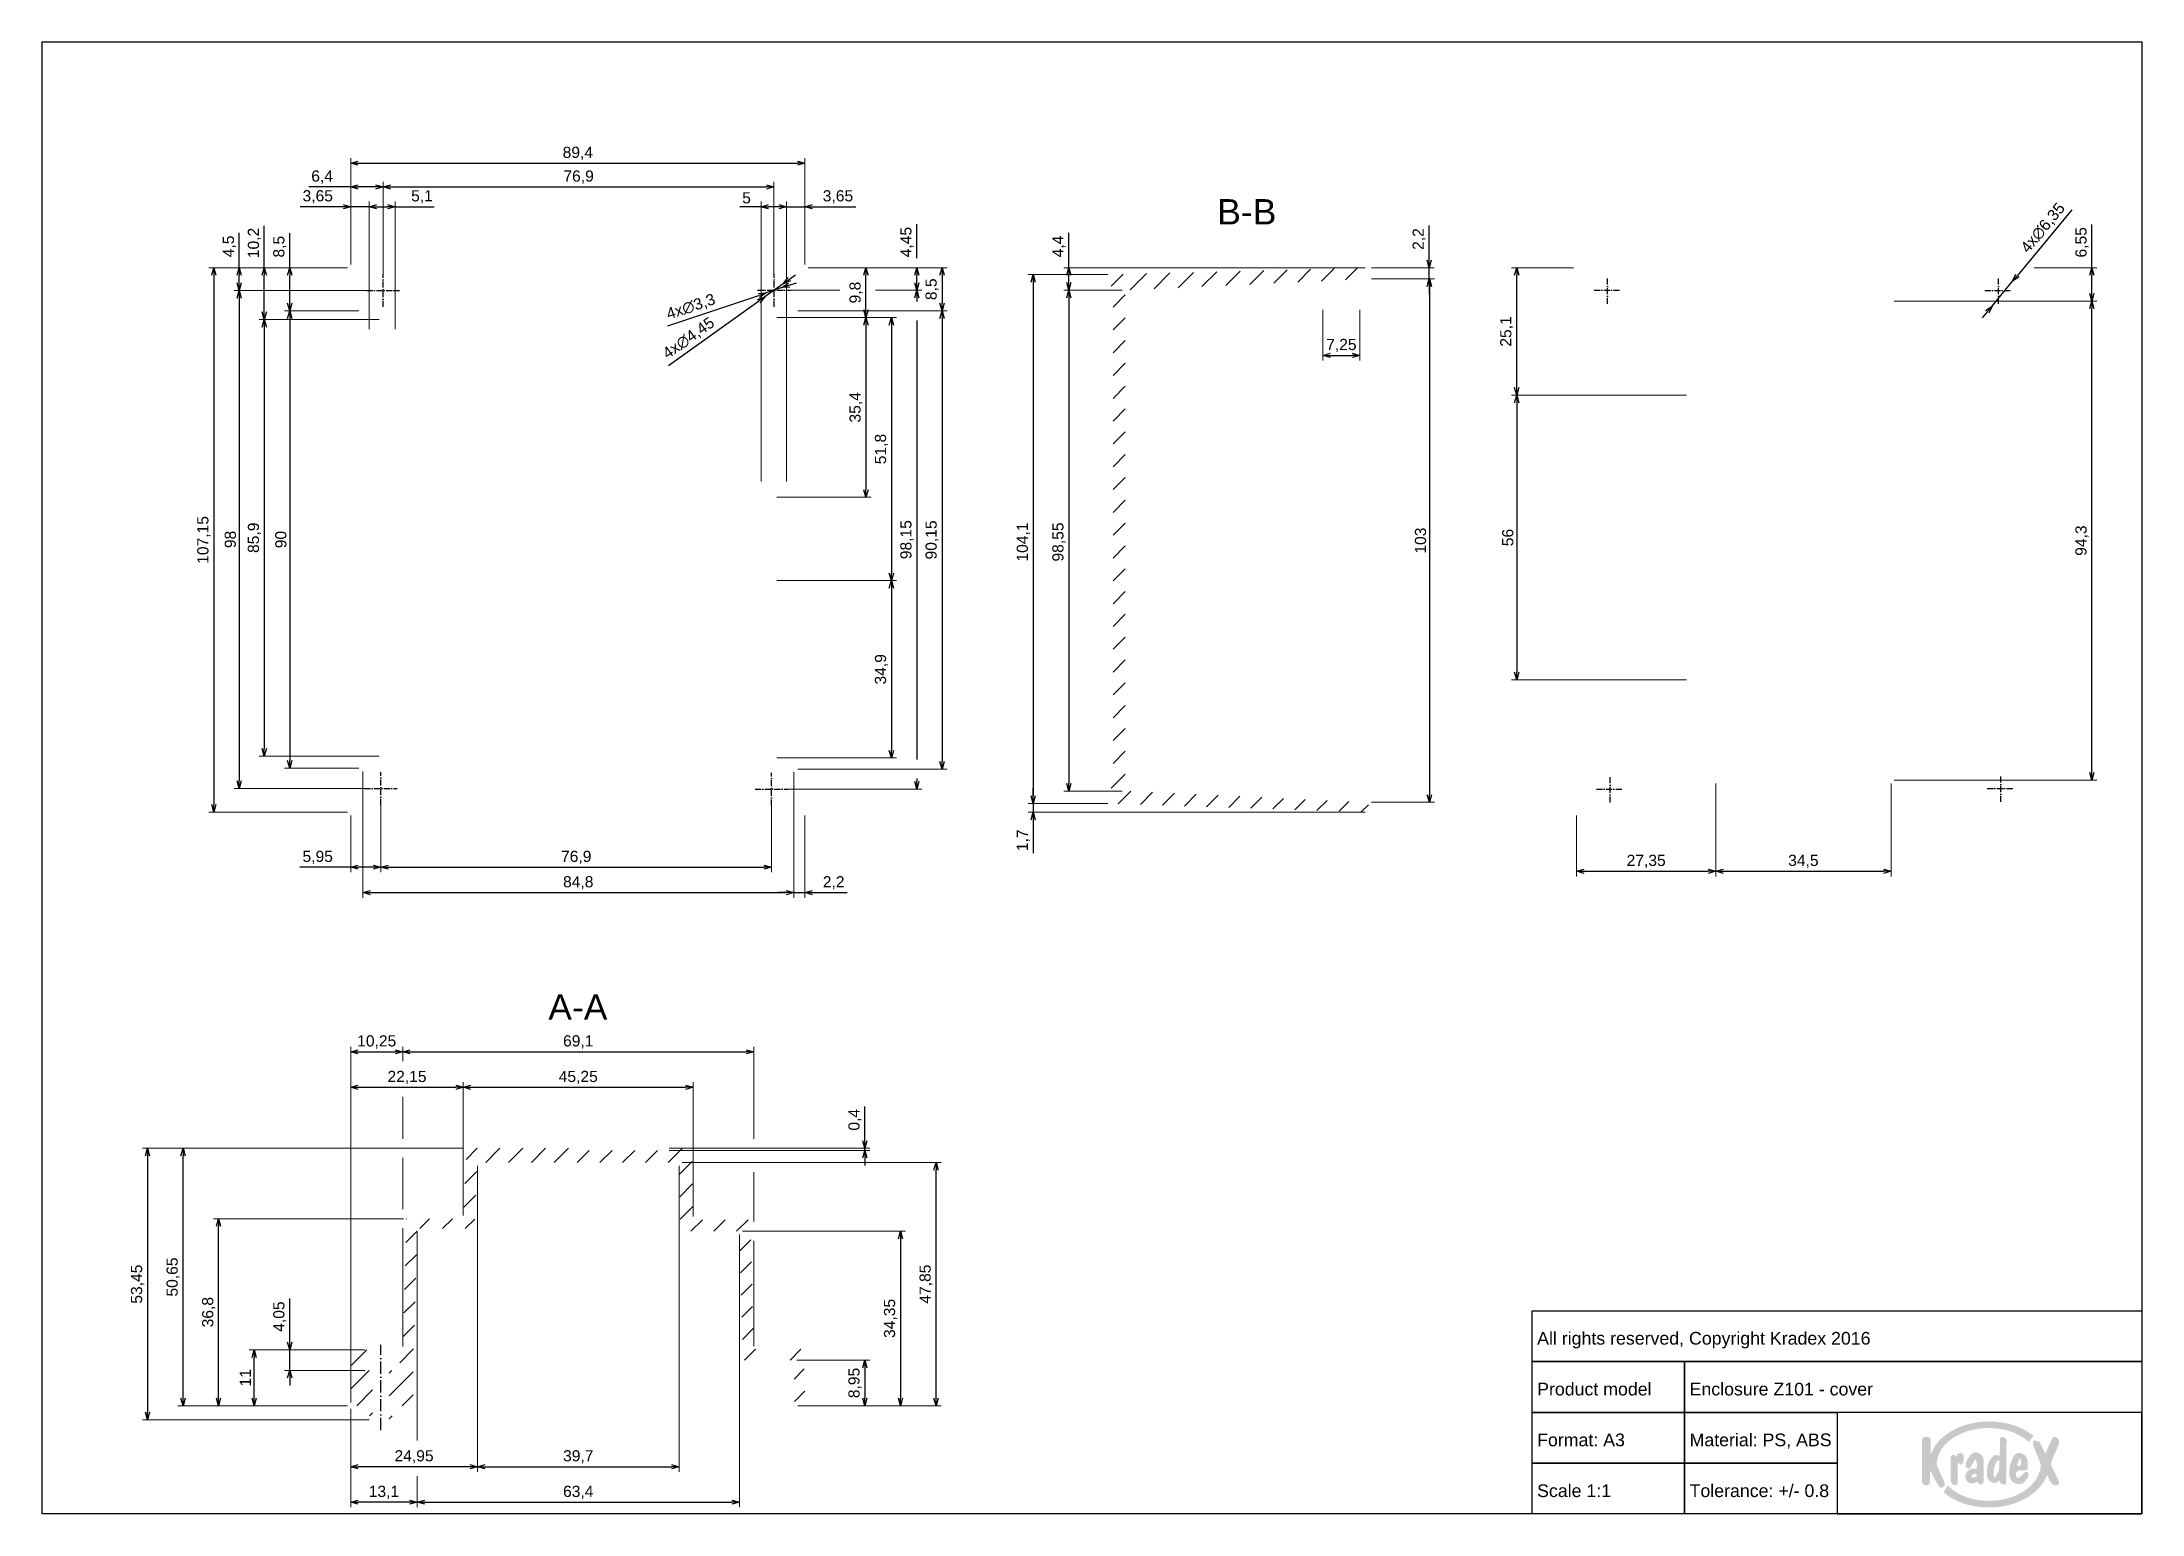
# Paper-space layout 'Cover' of a CAD drawing. Header units: millimetres. Extents: x 0 to 414, y 0 to 290.
import ezdxf

# ---------------------------------------------------------------- set-up
doc = ezdxf.new("R2010")
doc.units = ezdxf.units.MM
doc.linetypes.add('ACAD_ISO10W100', pattern=[18, 12, -3, 0, -3])
for name, color, linetype, lineweight in [('MD_Annotation', 7, 'Continuous', 25), ('MD_Axes', 7, 'ACAD_ISO10W100', 25), ('MD_Hatching', 7, 'Continuous', 25)]:
    doc.layers.add(name, color=color, linetype=linetype, lineweight=lineweight)
doc.layers.add('Tabelka', color=7, linetype='Continuous')
doc.styles.get("Standard").update_dxf_attribs({"font": 'arial.ttf'})
doc.dimstyles.new('ISO-25', dxfattribs={"dimtxt": 2.2, "dimasz": 1.5, "dimexe": 1, "dimexo": 0.625, "dimtad": 1, "dimrnd": 0.05, "dimtxsty": 'Standard', "dimblk": 'OPEN30', "dimcen": 2.5, "dimadec": 0, "dimazin": 0, "dimtfac": 1, "dimtmove": 0, "dimatfit": 3, "dimfxl": 1, "dimlwe": 18, "dimarcsym": 0})

psp = doc.layouts.new('Cover')

# ---------------------------------------------------------------- texts
at = {"insert": (293.528, 40.477), "char_height": 2.5, "attachment_point": 1}
psp.add_mtext_dynamic_manual_height_columns('\\P All rights reserved, Copyright Kradex 2016', width=120, gutter_width=12.5, heights=[0], dxfattribs=at)
at = {"layer": 'MD_Annotation', "color": 7, "char_height": 5, "attachment_point": 8}
for s, insert, width in [('B-B', (237.369, 254.235), 13.26057), ('A-A', (105.725, 97.723), 35.74352)]:
    psp.add_mtext(s, dxfattribs=dict(at, insert=insert, width=width))
at = {"layer": 'Tabelka', "char_height": 2.5, "attachment_point": 1}
for s, width, heights, insert in [('\\pi15;\\P\\pi0; Product model', 30, [9.962], (293.528, 30.477)), ('\\P Enclosure Z101 - cover ', 90, [7.412], (323.528, 30.477)), ('\\P Format: A3', 30, [0], (293.528, 20.477)), ('\\P Material: PS, ABS', 30, [0], (323.528, 20.477)), ('\\P Scale 1:1', 30, [0], (293.528, 10.477)), ('\\P Tolerance: +/- 0.8', 30, [0], (323.528, 10.477))]:
    psp.add_mtext_dynamic_manual_height_columns(s, width=width, gutter_width=12.5, heights=heights, dxfattribs=dict(at, insert=insert))

# ---------------------------------------------------------------- blocks, each defined once
blk = doc.blocks.new('_Open30')
at = {"color": 0, "linetype": 'ByBlock', "lineweight": -2}
for p, q in [((-1, 0.27), (0, 0)), ((0, 0), (-1, -0.27)), ((0, 0), (-1, 0))]:
    blk.add_line(p, q, dxfattribs=at)
blk = doc.blocks.new('*D88')
at = {"layer": 'Defpoints', "color": 0, "transparency": 16777216}
for p in [(61.02, 245.74), (34.07, 138.58), (61.02, 138.58)]:
    blk.add_point(p, dxfattribs=at)
at = {"layer": 'MD_Annotation', "color": 0, "lineweight": 18, "transparency": 16777216}
for p, q in [((60.4, 245.74), (33.07, 245.74)), ((60.4, 138.58), (33.07, 138.58))]:
    blk.add_line(p, q, dxfattribs=at)
at = {"layer": 'MD_Annotation', "color": 0, "lineweight": -2, "transparency": 16777216}
blk.add_line((34.07, 244.24), (34.07, 140.08), dxfattribs=at)
at = {"layer": 'MD_Annotation', "color": 0, "lineweight": -2, "transparency": 16777216, "xscale": 1.5, "yscale": 1.5, "zscale": 1.5}
for p, rotation in [((34.07, 245.74), 90), ((34.07, 138.58), 270)]:
    blk.add_blockref('_Open30', p, dxfattribs=dict(at, rotation=rotation))
at = {"layer": 'MD_Annotation', "color": 0, "transparency": 16777216, "insert": (32.13, 192.16), "char_height": 2.2, "attachment_point": 5, "rotation": 90}
blk.add_mtext('107,15', dxfattribs=at)
blk = doc.blocks.new('*D89')
at = {"layer": 'Defpoints', "color": 0, "transparency": 16777216}
for p in [(61.02, 245.74), (44.02, 235.54), (67.22, 235.54)]:
    blk.add_point(p, dxfattribs=at)
at = {"layer": 'MD_Annotation', "color": 0, "lineweight": -2, "transparency": 16777216}
for p, q in [((44.02, 245.74), (44.02, 253.97)), ((44.02, 237.04), (44.02, 244.24))]:
    blk.add_line(p, q, dxfattribs=at)
at = {"layer": 'MD_Annotation', "color": 0, "lineweight": 18, "transparency": 16777216}
for p, q in [((60.4, 245.74), (43.02, 245.74)), ((66.6, 235.54), (43.02, 235.54))]:
    blk.add_line(p, q, dxfattribs=at)
at = {"layer": 'MD_Annotation', "color": 0, "lineweight": -2, "transparency": 16777216, "xscale": 1.5, "yscale": 1.5, "zscale": 1.5}
for p, rotation in [((44.02, 245.74), 90), ((44.02, 235.54), 270)]:
    blk.add_blockref('_Open30', p, dxfattribs=dict(at, rotation=rotation))
at = {"layer": 'MD_Annotation', "color": 0, "transparency": 16777216, "insert": (42.08, 250.6), "char_height": 2.2, "attachment_point": 5, "rotation": 90}
blk.add_mtext('10,2', dxfattribs=at)
blk = doc.blocks.new('*D90')
at = {"layer": 'Defpoints', "color": 0, "transparency": 16777216}
for p in [(67.22, 235.54), (44.02, 149.64), (67.22, 149.64)]:
    blk.add_point(p, dxfattribs=at)
at = {"layer": 'MD_Annotation', "color": 0, "lineweight": 18, "transparency": 16777216}
for p, q in [((66.6, 235.54), (43.02, 235.54)), ((66.6, 149.64), (43.02, 149.64))]:
    blk.add_line(p, q, dxfattribs=at)
at = {"layer": 'MD_Annotation', "color": 0, "lineweight": -2, "transparency": 16777216}
blk.add_line((44.02, 234.04), (44.02, 151.14), dxfattribs=at)
at = {"layer": 'MD_Annotation', "color": 0, "lineweight": -2, "transparency": 16777216, "xscale": 1.5, "yscale": 1.5, "zscale": 1.5}
for p, rotation in [((44.02, 235.54), 90), ((44.02, 149.64), 270)]:
    blk.add_blockref('_Open30', p, dxfattribs=dict(at, rotation=rotation))
at = {"layer": 'MD_Annotation', "color": 0, "transparency": 16777216, "insert": (42.08, 192.59), "char_height": 2.2, "attachment_point": 5, "rotation": 90}
blk.add_mtext('85,9', dxfattribs=at)
blk = doc.blocks.new('*D91')
at = {"layer": 'Defpoints', "color": 0, "transparency": 16777216}
for p in [(150.42, 266.29), (61.02, 245.74), (150.42, 245.74)]:
    blk.add_point(p, dxfattribs=at)
at = {"layer": 'MD_Annotation', "color": 0, "lineweight": 18, "transparency": 16777216}
for p, q in [((61.02, 246.36), (61.02, 267.29)), ((150.42, 246.36), (150.42, 267.29))]:
    blk.add_line(p, q, dxfattribs=at)
at = {"layer": 'MD_Annotation', "color": 0, "lineweight": -2, "transparency": 16777216}
blk.add_line((62.52, 266.29), (148.92, 266.29), dxfattribs=at)
at = {"layer": 'MD_Annotation', "color": 0, "lineweight": -2, "transparency": 16777216, "xscale": 1.5, "yscale": 1.5, "zscale": 1.5, "rotation": 180}
blk.add_blockref('_Open30', (61.02, 266.29), dxfattribs=at)
at = {"layer": 'MD_Annotation', "color": 0, "lineweight": -2, "transparency": 16777216, "xscale": 1.5, "yscale": 1.5, "zscale": 1.5}
blk.add_blockref('_Open30', (150.42, 266.29), dxfattribs=at)
at = {"layer": 'MD_Annotation', "color": 0, "transparency": 16777216, "insert": (105.72, 268.23), "char_height": 2.2, "attachment_point": 5}
blk.add_mtext('89,4', dxfattribs=at)
blk = doc.blocks.new('*D92')
at = {"layer": 'Defpoints', "color": 0, "transparency": 16777216}
for p in [(67.42, 261.62), (61.02, 245.74), (67.42, 243.48)]:
    blk.add_point(p, dxfattribs=at)
at = {"layer": 'MD_Annotation', "color": 0, "lineweight": -2, "transparency": 16777216}
for p, q in [((61.02, 261.62), (52.77, 261.62)), ((65.92, 261.62), (62.52, 261.62))]:
    blk.add_line(p, q, dxfattribs=at)
at = {"layer": 'MD_Annotation', "color": 0, "lineweight": 18, "transparency": 16777216}
for p, q in [((61.02, 246.36), (61.02, 262.62)), ((67.42, 244.11), (67.42, 262.62))]:
    blk.add_line(p, q, dxfattribs=at)
at = {"layer": 'MD_Annotation', "color": 0, "lineweight": -2, "transparency": 16777216, "xscale": 1.5, "yscale": 1.5, "zscale": 1.5, "rotation": 180}
blk.add_blockref('_Open30', (61.02, 261.62), dxfattribs=at)
at = {"layer": 'MD_Annotation', "color": 0, "lineweight": -2, "transparency": 16777216, "xscale": 1.5, "yscale": 1.5, "zscale": 1.5}
blk.add_blockref('_Open30', (67.42, 261.62), dxfattribs=at)
at = {"layer": 'MD_Annotation', "color": 0, "transparency": 16777216, "insert": (55.4, 263.57), "char_height": 2.2, "attachment_point": 5}
blk.add_mtext('6,4', dxfattribs=at)
blk = doc.blocks.new('*D93')
at = {"layer": 'Defpoints', "color": 0, "transparency": 16777216}
for p in [(64.67, 257.74), (61.02, 245.74), (64.67, 232.99)]:
    blk.add_point(p, dxfattribs=at)
at = {"layer": 'MD_Annotation', "color": 0, "lineweight": -2, "transparency": 16777216}
for p, q in [((59.52, 257.74), (51.05, 257.74)), ((64.67, 257.74), (61.02, 257.74)), ((66.17, 257.74), (67.67, 257.74))]:
    blk.add_line(p, q, dxfattribs=at)
at = {"layer": 'MD_Annotation', "color": 0, "lineweight": 18, "transparency": 16777216}
for p, q in [((61.02, 246.36), (61.02, 258.74)), ((64.67, 233.61), (64.67, 258.74))]:
    blk.add_line(p, q, dxfattribs=at)
at = {"layer": 'MD_Annotation', "color": 0, "lineweight": -2, "transparency": 16777216, "xscale": 1.5, "yscale": 1.5, "zscale": 1.5}
blk.add_blockref('_Open30', (61.02, 257.74), dxfattribs=at)
at = {"layer": 'MD_Annotation', "color": 0, "lineweight": -2, "transparency": 16777216, "xscale": 1.5, "yscale": 1.5, "zscale": 1.5, "rotation": 180}
blk.add_blockref('_Open30', (64.67, 257.74), dxfattribs=at)
at = {"layer": 'MD_Annotation', "color": 0, "transparency": 16777216, "insert": (54.54, 259.68), "char_height": 2.2, "attachment_point": 5}
blk.add_mtext('3,65', dxfattribs=at)
blk = doc.blocks.new('*D94')
at = {"layer": 'Defpoints', "color": 0, "transparency": 16777216}
for p in [(146.77, 257.74), (141.77, 203.05), (146.77, 203.05)]:
    blk.add_point(p, dxfattribs=at)
at = {"layer": 'MD_Annotation', "color": 0, "lineweight": -2, "transparency": 16777216}
for p, q in [((141.77, 257.74), (137.57, 257.74)), ((145.27, 257.74), (143.27, 257.74))]:
    blk.add_line(p, q, dxfattribs=at)
at = {"layer": 'MD_Annotation', "color": 0, "lineweight": 18, "transparency": 16777216}
for p, q in [((141.77, 203.68), (141.77, 258.74)), ((146.77, 203.68), (146.77, 258.74))]:
    blk.add_line(p, q, dxfattribs=at)
at = {"layer": 'MD_Annotation', "color": 0, "lineweight": -2, "transparency": 16777216, "xscale": 1.5, "yscale": 1.5, "zscale": 1.5, "rotation": 180}
blk.add_blockref('_Open30', (141.77, 257.74), dxfattribs=at)
at = {"layer": 'MD_Annotation', "color": 0, "lineweight": -2, "transparency": 16777216, "xscale": 1.5, "yscale": 1.5, "zscale": 1.5}
blk.add_blockref('_Open30', (146.77, 257.74), dxfattribs=at)
at = {"layer": 'MD_Annotation', "color": 0, "transparency": 16777216, "insert": (138.92, 259.48), "char_height": 2.2, "attachment_point": 5}
blk.add_mtext('5', dxfattribs=at)
blk = doc.blocks.new('*D95')
at = {"layer": 'Defpoints', "color": 0, "transparency": 16777216}
for p in [(150.42, 245.74), (146.55, 241.28), (172.42, 241.28)]:
    blk.add_point(p, dxfattribs=at)
at = {"layer": 'MD_Annotation', "color": 0, "lineweight": -2, "transparency": 16777216}
for p, q in [((172.42, 247.61), (172.42, 254.31)), ((172.42, 242.78), (172.42, 244.24))]:
    blk.add_line(p, q, dxfattribs=at)
at = {"layer": 'MD_Annotation', "color": 0, "lineweight": 18, "transparency": 16777216}
for p, q in [((151.05, 245.74), (173.42, 245.74)), ((147.17, 241.28), (157.28, 241.28)), ((164.3, 241.28), (173.42, 241.28))]:
    blk.add_line(p, q, dxfattribs=at)
at = {"layer": 'MD_Annotation', "color": 0, "lineweight": -2, "transparency": 16777216, "xscale": 1.5, "yscale": 1.5, "zscale": 1.5}
for p, rotation in [((172.42, 245.74), 90), ((172.42, 241.28), 270)]:
    blk.add_blockref('_Open30', p, dxfattribs=dict(at, rotation=rotation))
at = {"layer": 'MD_Annotation', "color": 0, "transparency": 16777216, "insert": (170.48, 250.77), "char_height": 2.2, "attachment_point": 5, "rotation": 90}
blk.add_mtext('4,45', dxfattribs=at)
blk = doc.blocks.new('*D96')
at = {"layer": 'Defpoints', "color": 0, "transparency": 16777216}
for p in [(146.55, 241.28), (146.07, 143.14), (172.42, 143.14)]:
    blk.add_point(p, dxfattribs=at)
at = {"layer": 'MD_Annotation', "color": 0, "lineweight": 18, "transparency": 16777216}
for p, q in [((147.17, 241.28), (157.28, 241.28)), ((164.3, 241.28), (173.42, 241.28)), ((146.7, 143.14), (173.42, 143.14))]:
    blk.add_line(p, q, dxfattribs=at)
at = {"layer": 'MD_Annotation', "color": 0, "lineweight": -2, "transparency": 16777216}
for p, q in [((172.42, 239.78), (172.42, 239.11)), ((172.42, 235.36), (172.42, 148.96)), ((172.42, 145.21), (172.42, 144.64))]:
    blk.add_line(p, q, dxfattribs=at)
at = {"layer": 'MD_Annotation', "color": 0, "lineweight": -2, "transparency": 16777216, "xscale": 1.5, "yscale": 1.5, "zscale": 1.5}
for p, rotation in [((172.42, 241.28), 90), ((172.42, 143.14), 270)]:
    blk.add_blockref('_Open30', p, dxfattribs=dict(at, rotation=rotation))
at = {"layer": 'MD_Annotation', "color": 0, "transparency": 16777216, "insert": (170.48, 192.21), "char_height": 2.2, "attachment_point": 5, "rotation": 90}
blk.add_mtext('98,15', dxfattribs=at)
blk = doc.blocks.new('*D97')
at = {"layer": 'Defpoints', "color": 0, "transparency": 16777216}
for p in [(144.27, 235.95), (144.27, 200.55), (162.42, 200.55)]:
    blk.add_point(p, dxfattribs=at)
at = {"layer": 'MD_Annotation', "color": 0, "lineweight": 18, "transparency": 16777216}
for p, q in [((144.9, 235.95), (163.42, 235.95)), ((144.9, 200.55), (163.42, 200.55))]:
    blk.add_line(p, q, dxfattribs=at)
at = {"layer": 'MD_Annotation', "color": 0, "lineweight": -2, "transparency": 16777216}
blk.add_line((162.42, 234.45), (162.42, 202.05), dxfattribs=at)
at = {"layer": 'MD_Annotation', "color": 0, "lineweight": -2, "transparency": 16777216, "xscale": 1.5, "yscale": 1.5, "zscale": 1.5}
for p, rotation in [((162.42, 235.95), 90), ((162.42, 200.55), 270)]:
    blk.add_blockref('_Open30', p, dxfattribs=dict(at, rotation=rotation))
at = {"layer": 'MD_Annotation', "color": 0, "transparency": 16777216, "insert": (160.48, 218.25), "char_height": 2.2, "attachment_point": 5, "rotation": 90}
blk.add_mtext('35,4', dxfattribs=at)
blk = doc.blocks.new('*D98')
at = {"layer": 'Defpoints', "color": 0, "transparency": 16777216}
for p in [(144.27, 184.15), (144.27, 149.25), (167.42, 149.25)]:
    blk.add_point(p, dxfattribs=at)
at = {"layer": 'MD_Annotation', "color": 0, "lineweight": 18, "transparency": 16777216}
for p, q in [((144.9, 184.15), (168.42, 184.15)), ((144.9, 149.25), (168.42, 149.25))]:
    blk.add_line(p, q, dxfattribs=at)
at = {"layer": 'MD_Annotation', "color": 0, "lineweight": -2, "transparency": 16777216}
blk.add_line((167.42, 182.65), (167.42, 150.75), dxfattribs=at)
at = {"layer": 'MD_Annotation', "color": 0, "lineweight": -2, "transparency": 16777216, "xscale": 1.5, "yscale": 1.5, "zscale": 1.5}
for p, rotation in [((167.42, 184.15), 90), ((167.42, 149.25), 270)]:
    blk.add_blockref('_Open30', p, dxfattribs=dict(at, rotation=rotation))
at = {"layer": 'MD_Annotation', "color": 0, "transparency": 16777216, "insert": (165.48, 166.7), "char_height": 2.2, "attachment_point": 5, "rotation": 90}
blk.add_mtext('34,9', dxfattribs=at)
blk = doc.blocks.new('*D99')
at = {"layer": 'Defpoints', "color": 0, "transparency": 16777216}
for p in [(142.76, 240.76), (145.89, 241.81)]:
    blk.add_point(p, dxfattribs=at)
at = {"layer": 'MD_Annotation', "color": 0, "lineweight": -2, "transparency": 16777216}
for p, q in [((123.41, 234.32), (141.34, 240.29)), ((145.89, 241.81), (142.76, 240.76)), ((147.31, 242.28), (148.74, 242.75))]:
    blk.add_line(p, q, dxfattribs=at)
at = {"layer": 'MD_Annotation', "color": 0, "lineweight": -2, "transparency": 16777216, "xscale": 1.5, "yscale": 1.5, "zscale": 1.5}
for p, rotation in [((142.76, 240.76), 18.4136705360451), ((145.89, 241.81), 198.4136705360451)]:
    blk.add_blockref('_Open30', p, dxfattribs=dict(at, rotation=rotation))
at = {"layer": 'MD_Annotation', "color": 0, "transparency": 16777216, "insert": (127.99, 237.94), "char_height": 2.2, "attachment_point": 5, "rotation": 18.4137}
blk.add_mtext('4x∅3,3', dxfattribs=at)
blk = doc.blocks.new('*D100')
at = {"layer": 'Defpoints', "color": 0, "transparency": 16777216}
for p in [(142.51, 239.99), (146.14, 242.58)]:
    blk.add_point(p, dxfattribs=at)
at = {"layer": 'MD_Annotation', "color": 0, "lineweight": -2, "transparency": 16777216}
for p, q in [((147.36, 243.45), (148.58, 244.32)), ((146.14, 242.58), (142.51, 239.99)), ((123.57, 226.49), (141.29, 239.12))]:
    blk.add_line(p, q, dxfattribs=at)
at = {"layer": 'MD_Annotation', "color": 0, "lineweight": -2, "transparency": 16777216, "xscale": 1.5, "yscale": 1.5, "zscale": 1.5}
for p, rotation in [((142.51, 239.99), 35.48110197843664), ((146.14, 242.58), 215.4811019784366)]:
    blk.add_blockref('_Open30', p, dxfattribs=dict(at, rotation=rotation))
at = {"layer": 'MD_Annotation', "color": 0, "transparency": 16777216, "insert": (127.59, 231.79), "char_height": 2.2, "attachment_point": 5, "rotation": 35.4811}
blk.add_mtext('4x∅4,45', dxfattribs=at)
blk = doc.blocks.new('*D101')
at = {"layer": 'Defpoints', "color": 0, "transparency": 16777216}
for p in [(61.02, 245.74), (39.09, 241.26), (65.2, 241.26)]:
    blk.add_point(p, dxfattribs=at)
at = {"layer": 'MD_Annotation', "color": 0, "lineweight": -2, "transparency": 16777216}
for p, q in [((39.09, 245.74), (39.09, 252.6)), ((39.09, 242.76), (39.09, 244.24))]:
    blk.add_line(p, q, dxfattribs=at)
at = {"layer": 'MD_Annotation', "color": 0, "lineweight": 18, "transparency": 16777216}
for p, q in [((60.4, 245.74), (38.09, 245.74)), ((64.57, 241.26), (38.09, 241.26))]:
    blk.add_line(p, q, dxfattribs=at)
at = {"layer": 'MD_Annotation', "color": 0, "lineweight": -2, "transparency": 16777216, "xscale": 1.5, "yscale": 1.5, "zscale": 1.5}
for p, rotation in [((39.09, 245.74), 90), ((39.09, 241.26), 270)]:
    blk.add_blockref('_Open30', p, dxfattribs=dict(at, rotation=rotation))
at = {"layer": 'MD_Annotation', "color": 0, "transparency": 16777216, "insert": (37.15, 249.92), "char_height": 2.2, "attachment_point": 5, "rotation": 90}
blk.add_mtext('4,5', dxfattribs=at)
blk = doc.blocks.new('*D102')
at = {"layer": 'Defpoints', "color": 0, "transparency": 16777216}
for p in [(65.2, 241.26), (39.09, 143.26), (64.73, 143.26)]:
    blk.add_point(p, dxfattribs=at)
at = {"layer": 'MD_Annotation', "color": 0, "lineweight": 18, "transparency": 16777216}
for p, q in [((64.57, 241.26), (38.09, 241.26)), ((64.1, 143.26), (38.09, 143.26))]:
    blk.add_line(p, q, dxfattribs=at)
at = {"layer": 'MD_Annotation', "color": 0, "lineweight": -2, "transparency": 16777216}
blk.add_line((39.09, 239.76), (39.09, 144.76), dxfattribs=at)
at = {"layer": 'MD_Annotation', "color": 0, "lineweight": -2, "transparency": 16777216, "xscale": 1.5, "yscale": 1.5, "zscale": 1.5}
for p, rotation in [((39.09, 241.26), 90), ((39.09, 143.26), 270)]:
    blk.add_blockref('_Open30', p, dxfattribs=dict(at, rotation=rotation))
at = {"layer": 'MD_Annotation', "color": 0, "transparency": 16777216, "insert": (37.34, 192.26), "char_height": 2.2, "attachment_point": 5, "rotation": 90}
blk.add_mtext('98', dxfattribs=at)
blk = doc.blocks.new('*D103')
at = {"layer": 'Defpoints', "color": 0, "transparency": 16777216}
for p in [(69.77, 257.74), (64.67, 232.99), (69.77, 232.99)]:
    blk.add_point(p, dxfattribs=at)
at = {"layer": 'MD_Annotation', "color": 0, "lineweight": 18, "transparency": 16777216}
for p, q in [((64.67, 233.61), (64.67, 258.74)), ((69.77, 233.61), (69.77, 258.74))]:
    blk.add_line(p, q, dxfattribs=at)
at = {"layer": 'MD_Annotation', "color": 0, "lineweight": -2, "transparency": 16777216}
for p, q in [((66.17, 257.74), (68.27, 257.74)), ((69.77, 257.74), (77.47, 257.74))]:
    blk.add_line(p, q, dxfattribs=at)
at = {"layer": 'MD_Annotation', "color": 0, "lineweight": -2, "transparency": 16777216, "xscale": 1.5, "yscale": 1.5, "zscale": 1.5, "rotation": 180}
blk.add_blockref('_Open30', (64.67, 257.74), dxfattribs=at)
at = {"layer": 'MD_Annotation', "color": 0, "lineweight": -2, "transparency": 16777216, "xscale": 1.5, "yscale": 1.5, "zscale": 1.5}
blk.add_blockref('_Open30', (69.77, 257.74), dxfattribs=at)
at = {"layer": 'MD_Annotation', "color": 0, "transparency": 16777216, "insert": (75.05, 259.68), "char_height": 2.2, "attachment_point": 5}
blk.add_mtext('5,1', dxfattribs=at)
blk = doc.blocks.new('*D104')
at = {"layer": 'Defpoints', "color": 0, "transparency": 16777216}
for p in [(144.32, 261.62), (67.42, 243.48), (144.32, 243.51)]:
    blk.add_point(p, dxfattribs=at)
at = {"layer": 'MD_Annotation', "color": 0, "lineweight": 18, "transparency": 16777216}
for p, q in [((67.42, 244.11), (67.42, 262.62)), ((144.32, 244.13), (144.32, 262.62))]:
    blk.add_line(p, q, dxfattribs=at)
at = {"layer": 'MD_Annotation', "color": 0, "lineweight": -2, "transparency": 16777216}
blk.add_line((68.92, 261.62), (142.82, 261.62), dxfattribs=at)
at = {"layer": 'MD_Annotation', "color": 0, "lineweight": -2, "transparency": 16777216, "xscale": 1.5, "yscale": 1.5, "zscale": 1.5, "rotation": 180}
blk.add_blockref('_Open30', (67.42, 261.62), dxfattribs=at)
at = {"layer": 'MD_Annotation', "color": 0, "lineweight": -2, "transparency": 16777216, "xscale": 1.5, "yscale": 1.5, "zscale": 1.5}
blk.add_blockref('_Open30', (144.32, 261.62), dxfattribs=at)
at = {"layer": 'MD_Annotation', "color": 0, "transparency": 16777216, "insert": (105.87, 263.57), "char_height": 2.2, "attachment_point": 5}
blk.add_mtext('76,9', dxfattribs=at)
blk = doc.blocks.new('*D105')
at = {"layer": 'Defpoints', "color": 0, "transparency": 16777216}
for p in [(66.95, 141.04), (61.02, 138.58), (66.95, 127.75)]:
    blk.add_point(p, dxfattribs=at)
at = {"layer": 'MD_Annotation', "color": 0, "lineweight": 18, "transparency": 16777216}
for p, q in [((61.02, 137.96), (61.02, 126.75)), ((66.95, 140.41), (66.95, 126.75))]:
    blk.add_line(p, q, dxfattribs=at)
at = {"layer": 'MD_Annotation', "color": 0, "lineweight": -2, "transparency": 16777216}
for p, q in [((61.02, 127.75), (51.04, 127.75)), ((65.45, 127.75), (62.52, 127.75))]:
    blk.add_line(p, q, dxfattribs=at)
at = {"layer": 'MD_Annotation', "color": 0, "lineweight": -2, "transparency": 16777216, "xscale": 1.5, "yscale": 1.5, "zscale": 1.5, "rotation": 180}
blk.add_blockref('_Open30', (61.02, 127.75), dxfattribs=at)
at = {"layer": 'MD_Annotation', "color": 0, "lineweight": -2, "transparency": 16777216, "xscale": 1.5, "yscale": 1.5, "zscale": 1.5}
blk.add_blockref('_Open30', (66.95, 127.75), dxfattribs=at)
at = {"layer": 'MD_Annotation', "color": 0, "transparency": 16777216, "insert": (54.53, 129.69), "char_height": 2.2, "attachment_point": 5}
blk.add_mtext('5,95', dxfattribs=at)
blk = doc.blocks.new('*D106')
at = {"layer": 'Defpoints', "color": 0, "transparency": 16777216}
for p in [(66.95, 141.04), (143.85, 140.91), (143.85, 127.75)]:
    blk.add_point(p, dxfattribs=at)
at = {"layer": 'MD_Annotation', "color": 0, "lineweight": 18, "transparency": 16777216}
for p, q in [((66.95, 140.41), (66.95, 126.75)), ((143.85, 140.29), (143.85, 126.75))]:
    blk.add_line(p, q, dxfattribs=at)
at = {"layer": 'MD_Annotation', "color": 0, "lineweight": -2, "transparency": 16777216}
blk.add_line((68.45, 127.75), (142.35, 127.75), dxfattribs=at)
at = {"layer": 'MD_Annotation', "color": 0, "lineweight": -2, "transparency": 16777216, "xscale": 1.5, "yscale": 1.5, "zscale": 1.5, "rotation": 180}
blk.add_blockref('_Open30', (66.95, 127.75), dxfattribs=at)
at = {"layer": 'MD_Annotation', "color": 0, "lineweight": -2, "transparency": 16777216, "xscale": 1.5, "yscale": 1.5, "zscale": 1.5}
blk.add_blockref('_Open30', (143.85, 127.75), dxfattribs=at)
at = {"layer": 'MD_Annotation', "color": 0, "transparency": 16777216, "insert": (105.4, 129.69), "char_height": 2.2, "attachment_point": 5}
blk.add_mtext('76,9', dxfattribs=at)
blk = doc.blocks.new('*D107')
at = {"layer": 'Defpoints', "color": 0, "transparency": 16777216}
for p in [(63.4, 147.23), (148.2, 147.08), (148.2, 122.75)]:
    blk.add_point(p, dxfattribs=at)
at = {"layer": 'MD_Annotation', "color": 0, "lineweight": 18, "transparency": 16777216}
for p, q in [((63.4, 146.6), (63.4, 121.75)), ((148.2, 146.46), (148.2, 121.75))]:
    blk.add_line(p, q, dxfattribs=at)
at = {"layer": 'MD_Annotation', "color": 0, "lineweight": -2, "transparency": 16777216}
blk.add_line((64.9, 122.75), (146.7, 122.75), dxfattribs=at)
at = {"layer": 'MD_Annotation', "color": 0, "lineweight": -2, "transparency": 16777216, "xscale": 1.5, "yscale": 1.5, "zscale": 1.5, "rotation": 180}
blk.add_blockref('_Open30', (63.4, 122.75), dxfattribs=at)
at = {"layer": 'MD_Annotation', "color": 0, "lineweight": -2, "transparency": 16777216, "xscale": 1.5, "yscale": 1.5, "zscale": 1.5}
blk.add_blockref('_Open30', (148.2, 122.75), dxfattribs=at)
at = {"layer": 'MD_Annotation', "color": 0, "transparency": 16777216, "insert": (105.8, 124.69), "char_height": 2.2, "attachment_point": 5}
blk.add_mtext('84,8', dxfattribs=at)
blk = doc.blocks.new('*D126')
at = {"layer": 'Defpoints', "color": 0, "transparency": 16777216}
for p in [(146.77, 257.74), (150.42, 245.74), (146.77, 233.45)]:
    blk.add_point(p, dxfattribs=at)
at = {"layer": 'MD_Annotation', "color": 0, "lineweight": -2, "transparency": 16777216}
for p, q in [((145.27, 257.74), (143.77, 257.74)), ((146.77, 257.74), (150.42, 257.74)), ((151.92, 257.74), (160.4, 257.74))]:
    blk.add_line(p, q, dxfattribs=at)
at = {"layer": 'MD_Annotation', "color": 0, "lineweight": 18, "transparency": 16777216}
for p, q in [((146.77, 234.08), (146.77, 258.74)), ((150.42, 246.36), (150.42, 258.74))]:
    blk.add_line(p, q, dxfattribs=at)
at = {"layer": 'MD_Annotation', "color": 0, "lineweight": -2, "transparency": 16777216, "xscale": 1.5, "yscale": 1.5, "zscale": 1.5}
blk.add_blockref('_Open30', (146.77, 257.74), dxfattribs=at)
at = {"layer": 'MD_Annotation', "color": 0, "lineweight": -2, "transparency": 16777216, "xscale": 1.5, "yscale": 1.5, "zscale": 1.5, "rotation": 180}
blk.add_blockref('_Open30', (150.42, 257.74), dxfattribs=at)
at = {"layer": 'MD_Annotation', "color": 0, "transparency": 16777216, "insert": (156.91, 259.68), "char_height": 2.2, "attachment_point": 5}
blk.add_mtext('3,65', dxfattribs=at)
blk = doc.blocks.new('*D127')
at = {"layer": 'Defpoints', "color": 0, "transparency": 16777216}
for p in [(61.02, 245.74), (49.02, 237.24), (63.23, 237.24)]:
    blk.add_point(p, dxfattribs=at)
at = {"layer": 'MD_Annotation', "color": 0, "lineweight": -2, "transparency": 16777216}
for p, q in [((49.02, 245.74), (49.02, 252.51)), ((49.02, 238.74), (49.02, 244.24))]:
    blk.add_line(p, q, dxfattribs=at)
at = {"layer": 'MD_Annotation', "color": 0, "lineweight": 18, "transparency": 16777216}
for p, q in [((60.4, 245.74), (48.02, 245.74)), ((62.6, 237.24), (48.02, 237.24))]:
    blk.add_line(p, q, dxfattribs=at)
at = {"layer": 'MD_Annotation', "color": 0, "lineweight": -2, "transparency": 16777216, "xscale": 1.5, "yscale": 1.5, "zscale": 1.5}
for p, rotation in [((49.02, 245.74), 90), ((49.02, 237.24), 270)]:
    blk.add_blockref('_Open30', p, dxfattribs=dict(at, rotation=rotation))
at = {"layer": 'MD_Annotation', "color": 0, "transparency": 16777216, "insert": (47.08, 249.87), "char_height": 2.2, "attachment_point": 5, "rotation": 90}
blk.add_mtext('8,5', dxfattribs=at)
blk = doc.blocks.new('*D128')
at = {"layer": 'Defpoints', "color": 0, "transparency": 16777216}
for p in [(63.23, 237.24), (49.02, 147.23), (63.23, 147.23)]:
    blk.add_point(p, dxfattribs=at)
at = {"layer": 'MD_Annotation', "color": 0, "lineweight": 18, "transparency": 16777216}
for p, q in [((62.6, 237.24), (48.02, 237.24)), ((62.6, 147.23), (48.02, 147.23))]:
    blk.add_line(p, q, dxfattribs=at)
at = {"layer": 'MD_Annotation', "color": 0, "lineweight": -2, "transparency": 16777216}
blk.add_line((49.02, 235.74), (49.02, 148.73), dxfattribs=at)
at = {"layer": 'MD_Annotation', "color": 0, "lineweight": -2, "transparency": 16777216, "xscale": 1.5, "yscale": 1.5, "zscale": 1.5}
for p, rotation in [((49.02, 237.24), 90), ((49.02, 147.23), 270)]:
    blk.add_blockref('_Open30', p, dxfattribs=dict(at, rotation=rotation))
at = {"layer": 'MD_Annotation', "color": 0, "transparency": 16777216, "insert": (47.28, 192.23), "char_height": 2.2, "attachment_point": 5, "rotation": 90}
blk.add_mtext('90', dxfattribs=at)
blk = doc.blocks.new('*D129')
at = {"layer": 'Defpoints', "color": 0, "transparency": 16777216}
for p in [(150.42, 245.74), (148.37, 237.24), (177.39, 237.24)]:
    blk.add_point(p, dxfattribs=at)
at = {"layer": 'MD_Annotation', "color": 0, "lineweight": 18, "transparency": 16777216}
for p, q in [((151.05, 245.74), (178.39, 245.74)), ((149, 237.24), (178.39, 237.24))]:
    blk.add_line(p, q, dxfattribs=at)
at = {"layer": 'MD_Annotation', "color": 0, "lineweight": -2, "transparency": 16777216}
blk.add_line((177.39, 244.24), (177.39, 238.74), dxfattribs=at)
at = {"layer": 'MD_Annotation', "color": 0, "lineweight": -2, "transparency": 16777216, "xscale": 1.5, "yscale": 1.5, "zscale": 1.5}
for p, rotation in [((177.39, 245.74), 90), ((177.39, 237.24), 270)]:
    blk.add_blockref('_Open30', p, dxfattribs=dict(at, rotation=rotation))
at = {"layer": 'MD_Annotation', "color": 0, "transparency": 16777216, "insert": (175.44, 241.49), "char_height": 2.2, "attachment_point": 5, "rotation": 90}
blk.add_mtext('8,5', dxfattribs=at)
blk = doc.blocks.new('*D130')
at = {"layer": 'Defpoints', "color": 0, "transparency": 16777216}
for p in [(148.37, 237.24), (148.37, 147.08), (177.39, 147.08)]:
    blk.add_point(p, dxfattribs=at)
at = {"layer": 'MD_Annotation', "color": 0, "lineweight": 18, "transparency": 16777216}
for p, q in [((149, 237.24), (178.39, 237.24)), ((149, 147.08), (178.39, 147.08))]:
    blk.add_line(p, q, dxfattribs=at)
at = {"layer": 'MD_Annotation', "color": 0, "lineweight": -2, "transparency": 16777216}
blk.add_line((177.39, 235.74), (177.39, 148.58), dxfattribs=at)
at = {"layer": 'MD_Annotation', "color": 0, "lineweight": -2, "transparency": 16777216, "xscale": 1.5, "yscale": 1.5, "zscale": 1.5}
for p, rotation in [((177.39, 237.24), 90), ((177.39, 147.08), 270)]:
    blk.add_blockref('_Open30', p, dxfattribs=dict(at, rotation=rotation))
at = {"layer": 'MD_Annotation', "color": 0, "transparency": 16777216, "insert": (175.44, 192.16), "char_height": 2.2, "attachment_point": 5, "rotation": 90}
blk.add_mtext('90,15', dxfattribs=at)
blk = doc.blocks.new('*D131')
at = {"layer": 'Defpoints', "color": 0, "transparency": 16777216}
for p in [(144.27, 235.95), (144.27, 184.15), (167.42, 184.15)]:
    blk.add_point(p, dxfattribs=at)
at = {"layer": 'MD_Annotation', "color": 0, "lineweight": 18, "transparency": 16777216}
for p, q in [((144.9, 235.95), (168.42, 235.95)), ((144.9, 184.15), (168.42, 184.15))]:
    blk.add_line(p, q, dxfattribs=at)
at = {"layer": 'MD_Annotation', "color": 0, "lineweight": -2, "transparency": 16777216}
blk.add_line((167.42, 234.45), (167.42, 185.65), dxfattribs=at)
at = {"layer": 'MD_Annotation', "color": 0, "lineweight": -2, "transparency": 16777216, "xscale": 1.5, "yscale": 1.5, "zscale": 1.5}
for p, rotation in [((167.42, 235.95), 90), ((167.42, 184.15), 270)]:
    blk.add_blockref('_Open30', p, dxfattribs=dict(at, rotation=rotation))
at = {"layer": 'MD_Annotation', "color": 0, "transparency": 16777216, "insert": (165.48, 210.05), "char_height": 2.2, "attachment_point": 5, "rotation": 90}
blk.add_mtext('51,8', dxfattribs=at)
blk = doc.blocks.new('*D166')
at = {"layer": 'Defpoints', "color": 0, "transparency": 16777216}
for p in [(49.02, 32.79), (64.39, 32.79), (64.39, 28.74)]:
    blk.add_point(p, dxfattribs=at)
at = {"layer": 'MD_Annotation', "color": 0, "lineweight": -2, "transparency": 16777216}
for p, q in [((49.02, 34.29), (49.02, 42.86)), ((49.02, 28.74), (49.02, 32.79)), ((49.02, 27.24), (49.02, 25.74))]:
    blk.add_line(p, q, dxfattribs=at)
at = {"layer": 'MD_Annotation', "color": 0, "lineweight": 18, "transparency": 16777216}
for p, q in [((63.77, 32.79), (48.02, 32.79)), ((63.77, 28.74), (48.02, 28.74))]:
    blk.add_line(p, q, dxfattribs=at)
at = {"layer": 'MD_Annotation', "color": 0, "lineweight": -2, "transparency": 16777216, "xscale": 1.5, "yscale": 1.5, "zscale": 1.5}
for p, rotation in [((49.02, 32.79), 270), ((49.02, 28.74), 90)]:
    blk.add_blockref('_Open30', p, dxfattribs=dict(at, rotation=rotation))
at = {"layer": 'MD_Annotation', "color": 0, "transparency": 16777216, "insert": (47.08, 39.32), "char_height": 2.2, "attachment_point": 5, "rotation": 90}
blk.add_mtext('4,05', dxfattribs=at)
blk = doc.blocks.new('*D167')
at = {"layer": 'Defpoints', "color": 0, "transparency": 16777216}
for p in [(42.02, 32.79), (61.24, 32.79), (61.02, 21.79)]:
    blk.add_point(p, dxfattribs=at)
at = {"layer": 'MD_Annotation', "color": 0, "lineweight": 18, "transparency": 16777216}
for p, q in [((60.61, 32.79), (41.02, 32.79)), ((60.4, 21.79), (41.02, 21.79))]:
    blk.add_line(p, q, dxfattribs=at)
at = {"layer": 'MD_Annotation', "color": 0, "lineweight": -2, "transparency": 16777216}
blk.add_line((42.02, 23.29), (42.02, 31.29), dxfattribs=at)
at = {"layer": 'MD_Annotation', "color": 0, "lineweight": -2, "transparency": 16777216, "xscale": 1.5, "yscale": 1.5, "zscale": 1.5}
for p, rotation in [((42.02, 32.79), 90), ((42.02, 21.79), 270)]:
    blk.add_blockref('_Open30', p, dxfattribs=dict(at, rotation=rotation))
at = {"layer": 'MD_Annotation', "color": 0, "transparency": 16777216, "insert": (40.3, 27.29), "char_height": 2.2, "attachment_point": 5, "rotation": 90}
blk.add_mtext('11', dxfattribs=at)
blk = doc.blocks.new('*D168')
at = {"layer": 'Defpoints', "color": 0, "transparency": 16777216}
for p in [(35.02, 58.59), (72.01, 58.59), (61.02, 21.79)]:
    blk.add_point(p, dxfattribs=at)
at = {"layer": 'MD_Annotation', "color": 0, "lineweight": 18, "transparency": 16777216}
for p, q in [((71.38, 58.59), (34.02, 58.59)), ((60.4, 21.79), (34.02, 21.79))]:
    blk.add_line(p, q, dxfattribs=at)
at = {"layer": 'MD_Annotation', "color": 0, "lineweight": -2, "transparency": 16777216}
blk.add_line((35.02, 23.29), (35.02, 57.09), dxfattribs=at)
at = {"layer": 'MD_Annotation', "color": 0, "lineweight": -2, "transparency": 16777216, "xscale": 1.5, "yscale": 1.5, "zscale": 1.5}
for p, rotation in [((35.02, 58.59), 90), ((35.02, 21.79), 270)]:
    blk.add_blockref('_Open30', p, dxfattribs=dict(at, rotation=rotation))
at = {"layer": 'MD_Annotation', "color": 0, "transparency": 16777216, "insert": (33.08, 40.19), "char_height": 2.2, "attachment_point": 5, "rotation": 90}
blk.add_mtext('36,8', dxfattribs=at)
blk = doc.blocks.new('*D169')
at = {"layer": 'Defpoints', "color": 0, "transparency": 16777216}
for p in [(28.02, 72.44), (83.83, 72.44), (61.02, 21.79)]:
    blk.add_point(p, dxfattribs=at)
at = {"layer": 'MD_Annotation', "color": 0, "lineweight": 18, "transparency": 16777216}
for p, q in [((83.2, 72.44), (27.02, 72.44)), ((60.4, 21.79), (27.02, 21.79))]:
    blk.add_line(p, q, dxfattribs=at)
at = {"layer": 'MD_Annotation', "color": 0, "lineweight": -2, "transparency": 16777216}
blk.add_line((28.02, 23.29), (28.02, 70.94), dxfattribs=at)
at = {"layer": 'MD_Annotation', "color": 0, "lineweight": -2, "transparency": 16777216, "xscale": 1.5, "yscale": 1.5, "zscale": 1.5}
for p, rotation in [((28.02, 72.44), 90), ((28.02, 21.79), 270)]:
    blk.add_blockref('_Open30', p, dxfattribs=dict(at, rotation=rotation))
at = {"layer": 'MD_Annotation', "color": 0, "transparency": 16777216, "insert": (26.08, 47.11), "char_height": 2.2, "attachment_point": 5, "rotation": 90}
blk.add_mtext('50,65', dxfattribs=at)
blk = doc.blocks.new('*D170')
at = {"layer": 'Defpoints', "color": 0, "transparency": 16777216}
for p in [(83.83, 72.44), (21.02, 18.99), (65.3, 18.99)]:
    blk.add_point(p, dxfattribs=at)
at = {"layer": 'MD_Annotation', "color": 0, "lineweight": 18, "transparency": 16777216}
for p, q in [((83.2, 72.44), (20.02, 72.44)), ((64.68, 18.99), (20.02, 18.99))]:
    blk.add_line(p, q, dxfattribs=at)
at = {"layer": 'MD_Annotation', "color": 0, "lineweight": -2, "transparency": 16777216}
blk.add_line((21.02, 70.94), (21.02, 20.49), dxfattribs=at)
at = {"layer": 'MD_Annotation', "color": 0, "lineweight": -2, "transparency": 16777216, "xscale": 1.5, "yscale": 1.5, "zscale": 1.5}
for p, rotation in [((21.02, 72.44), 90), ((21.02, 18.99), 270)]:
    blk.add_blockref('_Open30', p, dxfattribs=dict(at, rotation=rotation))
at = {"layer": 'MD_Annotation', "color": 0, "transparency": 16777216, "insert": (19.08, 45.71), "char_height": 2.2, "attachment_point": 5, "rotation": 90}
blk.add_mtext('53,45', dxfattribs=at)
blk = doc.blocks.new('*D171')
at = {"layer": 'Defpoints', "color": 0, "transparency": 16777216}
for p in [(128.43, 84.44), (83.18, 58.59), (128.43, 58.39)]:
    blk.add_point(p, dxfattribs=at)
at = {"layer": 'MD_Annotation', "color": 0, "lineweight": 18, "transparency": 16777216}
for p, q in [((83.18, 59.21), (83.18, 85.44)), ((128.43, 59.01), (128.43, 85.44))]:
    blk.add_line(p, q, dxfattribs=at)
at = {"layer": 'MD_Annotation', "color": 0, "lineweight": -2, "transparency": 16777216}
blk.add_line((84.68, 84.44), (126.93, 84.44), dxfattribs=at)
at = {"layer": 'MD_Annotation', "color": 0, "lineweight": -2, "transparency": 16777216, "xscale": 1.5, "yscale": 1.5, "zscale": 1.5, "rotation": 180}
blk.add_blockref('_Open30', (83.18, 84.44), dxfattribs=at)
at = {"layer": 'MD_Annotation', "color": 0, "lineweight": -2, "transparency": 16777216, "xscale": 1.5, "yscale": 1.5, "zscale": 1.5}
blk.add_blockref('_Open30', (128.43, 84.44), dxfattribs=at)
at = {"layer": 'MD_Annotation', "color": 0, "transparency": 16777216, "insert": (105.8, 86.38), "char_height": 2.2, "attachment_point": 5}
blk.add_mtext('45,25', dxfattribs=at)
blk = doc.blocks.new('*D172')
at = {"layer": 'Defpoints', "color": 0, "transparency": 16777216}
for p in [(140.35, 91.44), (71.25, 32.79), (140.35, 32.89)]:
    blk.add_point(p, dxfattribs=at)
at = {"layer": 'MD_Annotation', "color": 0, "lineweight": 18, "transparency": 16777216}
for p, q in [((71.25, 89.58), (71.25, 92.44)), ((140.35, 74.31), (140.35, 92.44)), ((71.25, 74.31), (71.25, 82.56)), ((71.25, 60.46), (71.25, 70.56)), ((140.35, 58.01), (140.35, 67.76)), ((71.25, 33.41), (71.25, 56.71)), ((140.35, 33.51), (140.35, 54.26))]:
    blk.add_line(p, q, dxfattribs=at)
at = {"layer": 'MD_Annotation', "color": 0, "lineweight": -2, "transparency": 16777216}
blk.add_line((72.75, 91.44), (138.85, 91.44), dxfattribs=at)
at = {"layer": 'MD_Annotation', "color": 0, "lineweight": -2, "transparency": 16777216, "xscale": 1.5, "yscale": 1.5, "zscale": 1.5, "rotation": 180}
blk.add_blockref('_Open30', (71.25, 91.44), dxfattribs=at)
at = {"layer": 'MD_Annotation', "color": 0, "lineweight": -2, "transparency": 16777216, "xscale": 1.5, "yscale": 1.5, "zscale": 1.5}
blk.add_blockref('_Open30', (140.35, 91.44), dxfattribs=at)
at = {"layer": 'MD_Annotation', "color": 0, "transparency": 16777216, "insert": (105.8, 93.38), "char_height": 2.2, "attachment_point": 5}
blk.add_mtext('69,1', dxfattribs=at)
blk = doc.blocks.new('*D173')
at = {"layer": 'Defpoints', "color": 0, "transparency": 16777216}
for p in [(85.95, 69.64), (125.65, 69.64), (125.65, 9.79)]:
    blk.add_point(p, dxfattribs=at)
at = {"layer": 'MD_Annotation', "color": 0, "lineweight": 18, "transparency": 16777216}
for p, q in [((85.95, 69.01), (85.95, 8.79)), ((125.65, 69.01), (125.65, 8.79))]:
    blk.add_line(p, q, dxfattribs=at)
at = {"layer": 'MD_Annotation', "color": 0, "lineweight": -2, "transparency": 16777216}
blk.add_line((87.45, 9.79), (124.15, 9.79), dxfattribs=at)
at = {"layer": 'MD_Annotation', "color": 0, "lineweight": -2, "transparency": 16777216, "xscale": 1.5, "yscale": 1.5, "zscale": 1.5, "rotation": 180}
blk.add_blockref('_Open30', (85.95, 9.79), dxfattribs=at)
at = {"layer": 'MD_Annotation', "color": 0, "lineweight": -2, "transparency": 16777216, "xscale": 1.5, "yscale": 1.5, "zscale": 1.5}
blk.add_blockref('_Open30', (125.65, 9.79), dxfattribs=at)
at = {"layer": 'MD_Annotation', "color": 0, "transparency": 16777216, "insert": (105.8, 11.73), "char_height": 2.2, "attachment_point": 5}
blk.add_mtext('39,7', dxfattribs=at)
blk = doc.blocks.new('*D174')
at = {"layer": 'Defpoints', "color": 0, "transparency": 16777216}
for p in [(74.1, 56.64), (137.5, 56.14), (137.5, 2.79)]:
    blk.add_point(p, dxfattribs=at)
at = {"layer": 'MD_Annotation', "color": 0, "lineweight": 18, "transparency": 16777216}
for p, q in [((74.1, 56.01), (74.1, 14.93)), ((137.5, 55.51), (137.5, 1.79)), ((74.1, 7.91), (74.1, 1.79))]:
    blk.add_line(p, q, dxfattribs=at)
at = {"layer": 'MD_Annotation', "color": 0, "lineweight": -2, "transparency": 16777216}
blk.add_line((75.6, 2.79), (136, 2.79), dxfattribs=at)
at = {"layer": 'MD_Annotation', "color": 0, "lineweight": -2, "transparency": 16777216, "xscale": 1.5, "yscale": 1.5, "zscale": 1.5, "rotation": 180}
blk.add_blockref('_Open30', (74.1, 2.79), dxfattribs=at)
at = {"layer": 'MD_Annotation', "color": 0, "lineweight": -2, "transparency": 16777216, "xscale": 1.5, "yscale": 1.5, "zscale": 1.5}
blk.add_blockref('_Open30', (137.5, 2.79), dxfattribs=at)
at = {"layer": 'MD_Annotation', "color": 0, "transparency": 16777216, "insert": (105.8, 4.73), "char_height": 2.2, "attachment_point": 5}
blk.add_mtext('63,4', dxfattribs=at)
blk = doc.blocks.new('*D175')
at = {"layer": 'Defpoints', "color": 0, "transparency": 16777216}
for p in [(148.2, 30.74), (148.37, 21.79), (162.21, 21.79)]:
    blk.add_point(p, dxfattribs=at)
at = {"layer": 'MD_Annotation', "color": 0, "lineweight": 18, "transparency": 16777216}
for p, q in [((148.83, 30.74), (163.21, 30.74)), ((149, 21.79), (163.21, 21.79))]:
    blk.add_line(p, q, dxfattribs=at)
at = {"layer": 'MD_Annotation', "color": 0, "lineweight": -2, "transparency": 16777216}
blk.add_line((162.21, 29.24), (162.21, 23.29), dxfattribs=at)
at = {"layer": 'MD_Annotation', "color": 0, "lineweight": -2, "transparency": 16777216, "xscale": 1.5, "yscale": 1.5, "zscale": 1.5}
for p, rotation in [((162.21, 30.74), 90), ((162.21, 21.79), 270)]:
    blk.add_blockref('_Open30', p, dxfattribs=dict(at, rotation=rotation))
at = {"layer": 'MD_Annotation', "color": 0, "transparency": 16777216, "insert": (160.26, 26.26), "char_height": 2.2, "attachment_point": 5, "rotation": 90}
blk.add_mtext('8,95', dxfattribs=at)
blk = doc.blocks.new('*D176')
at = {"layer": 'Defpoints', "color": 0, "transparency": 16777216}
for p in [(137.5, 56.14), (150.42, 21.79), (169.21, 21.79)]:
    blk.add_point(p, dxfattribs=at)
at = {"layer": 'MD_Annotation', "color": 0, "lineweight": 18, "transparency": 16777216}
for p, q in [((138.13, 56.14), (170.21, 56.14)), ((151.05, 21.79), (170.21, 21.79))]:
    blk.add_line(p, q, dxfattribs=at)
at = {"layer": 'MD_Annotation', "color": 0, "lineweight": -2, "transparency": 16777216}
blk.add_line((169.21, 54.64), (169.21, 23.29), dxfattribs=at)
at = {"layer": 'MD_Annotation', "color": 0, "lineweight": -2, "transparency": 16777216, "xscale": 1.5, "yscale": 1.5, "zscale": 1.5}
for p, rotation in [((169.21, 56.14), 90), ((169.21, 21.79), 270)]:
    blk.add_blockref('_Open30', p, dxfattribs=dict(at, rotation=rotation))
at = {"layer": 'MD_Annotation', "color": 0, "transparency": 16777216, "insert": (167.26, 38.96), "char_height": 2.2, "attachment_point": 5, "rotation": 90}
blk.add_mtext('34,35', dxfattribs=at)
blk = doc.blocks.new('*D177')
at = {"layer": 'Defpoints', "color": 0, "transparency": 16777216}
for p in [(125.65, 69.64), (176.21, 69.64), (148.37, 21.79)]:
    blk.add_point(p, dxfattribs=at)
at = {"layer": 'MD_Annotation', "color": 0, "lineweight": 18, "transparency": 16777216}
for p, q in [((126.28, 69.64), (177.21, 69.64)), ((149, 21.79), (177.21, 21.79))]:
    blk.add_line(p, q, dxfattribs=at)
at = {"layer": 'MD_Annotation', "color": 0, "lineweight": -2, "transparency": 16777216}
blk.add_line((176.21, 23.29), (176.21, 68.14), dxfattribs=at)
at = {"layer": 'MD_Annotation', "color": 0, "lineweight": -2, "transparency": 16777216, "xscale": 1.5, "yscale": 1.5, "zscale": 1.5}
for p, rotation in [((176.21, 69.64), 90), ((176.21, 21.79), 270)]:
    blk.add_blockref('_Open30', p, dxfattribs=dict(at, rotation=rotation))
at = {"layer": 'MD_Annotation', "color": 0, "transparency": 16777216, "insert": (174.26, 45.71), "char_height": 2.2, "attachment_point": 5, "rotation": 90}
blk.add_mtext('47,85', dxfattribs=at)
blk = doc.blocks.new('*D178')
at = {"layer": 'Defpoints', "color": 0, "transparency": 16777216}
for p in [(123.05, 72.44), (123.05, 72.04), (162.21, 72.44)]:
    blk.add_point(p, dxfattribs=at)
at = {"layer": 'MD_Annotation', "color": 0, "lineweight": -2, "transparency": 16777216}
for p, q in [((162.21, 73.94), (162.21, 80.68)), ((162.21, 72.04), (162.21, 72.44)), ((162.21, 70.54), (162.21, 69.04))]:
    blk.add_line(p, q, dxfattribs=at)
at = {"layer": 'MD_Annotation', "color": 0, "lineweight": 18, "transparency": 16777216}
for p, q in [((123.68, 72.44), (163.21, 72.44)), ((123.68, 72.04), (163.21, 72.04))]:
    blk.add_line(p, q, dxfattribs=at)
at = {"layer": 'MD_Annotation', "color": 0, "lineweight": -2, "transparency": 16777216, "xscale": 1.5, "yscale": 1.5, "zscale": 1.5}
for p, rotation in [((162.21, 72.44), 270), ((162.21, 72.04), 90)]:
    blk.add_blockref('_Open30', p, dxfattribs=dict(at, rotation=rotation))
at = {"layer": 'MD_Annotation', "color": 0, "transparency": 16777216, "insert": (160.26, 78.06), "char_height": 2.2, "attachment_point": 5, "rotation": 90}
blk.add_mtext('0,4', dxfattribs=at)
blk = doc.blocks.new('*D181')
at = {"layer": 'Defpoints', "color": 0, "transparency": 16777216}
for p in [(252.34, 238.08), (259.59, 238.08), (259.59, 228.48)]:
    blk.add_point(p, dxfattribs=at)
at = {"layer": 'MD_Annotation', "color": 0, "lineweight": 18, "transparency": 16777216}
for p, q in [((252.34, 237.45), (252.34, 227.48)), ((259.59, 237.45), (259.59, 227.48))]:
    blk.add_line(p, q, dxfattribs=at)
at = {"layer": 'MD_Annotation', "color": 0, "lineweight": -2, "transparency": 16777216}
blk.add_line((253.84, 228.48), (258.09, 228.48), dxfattribs=at)
at = {"layer": 'MD_Annotation', "color": 0, "lineweight": -2, "transparency": 16777216, "xscale": 1.5, "yscale": 1.5, "zscale": 1.5, "rotation": 180}
blk.add_blockref('_Open30', (252.34, 228.48), dxfattribs=at)
at = {"layer": 'MD_Annotation', "color": 0, "lineweight": -2, "transparency": 16777216, "xscale": 1.5, "yscale": 1.5, "zscale": 1.5}
blk.add_blockref('_Open30', (259.59, 228.48), dxfattribs=at)
at = {"layer": 'MD_Annotation', "color": 0, "transparency": 16777216, "insert": (255.97, 230.42), "char_height": 2.2, "attachment_point": 5}
blk.add_mtext('7,25', dxfattribs=at)
blk = doc.blocks.new('*D182')
at = {"layer": 'Defpoints', "color": 0, "transparency": 16777216}
for p in [(261.29, 243.53), (261.29, 140.53), (273.29, 140.53)]:
    blk.add_point(p, dxfattribs=at)
at = {"layer": 'MD_Annotation', "color": 0, "lineweight": 18, "transparency": 16777216}
for p, q in [((261.92, 243.53), (274.29, 243.53)), ((261.92, 140.53), (274.29, 140.53))]:
    blk.add_line(p, q, dxfattribs=at)
at = {"layer": 'MD_Annotation', "color": 0, "lineweight": -2, "transparency": 16777216}
blk.add_line((273.29, 242.03), (273.29, 142.03), dxfattribs=at)
at = {"layer": 'MD_Annotation', "color": 0, "lineweight": -2, "transparency": 16777216, "xscale": 1.5, "yscale": 1.5, "zscale": 1.5}
for p, rotation in [((273.29, 243.53), 90), ((273.29, 140.53), 270)]:
    blk.add_blockref('_Open30', p, dxfattribs=dict(at, rotation=rotation))
at = {"layer": 'MD_Annotation', "color": 0, "transparency": 16777216, "insert": (271.55, 192.03), "char_height": 2.2, "attachment_point": 5, "rotation": 90}
blk.add_mtext('103', dxfattribs=at)
blk = doc.blocks.new('*D183')
at = {"layer": 'Defpoints', "color": 0, "transparency": 16777216}
for p in [(213.44, 241.31), (202.34, 142.75), (213.44, 142.75)]:
    blk.add_point(p, dxfattribs=at)
at = {"layer": 'MD_Annotation', "color": 0, "lineweight": 18, "transparency": 16777216}
for p, q in [((212.82, 241.31), (201.34, 241.31)), ((212.82, 142.75), (201.34, 142.75))]:
    blk.add_line(p, q, dxfattribs=at)
at = {"layer": 'MD_Annotation', "color": 0, "lineweight": -2, "transparency": 16777216}
blk.add_line((202.34, 239.81), (202.34, 144.25), dxfattribs=at)
at = {"layer": 'MD_Annotation', "color": 0, "lineweight": -2, "transparency": 16777216, "xscale": 1.5, "yscale": 1.5, "zscale": 1.5}
for p, rotation in [((202.34, 241.31), 90), ((202.34, 142.75), 270)]:
    blk.add_blockref('_Open30', p, dxfattribs=dict(at, rotation=rotation))
at = {"layer": 'MD_Annotation', "color": 0, "transparency": 16777216, "insert": (200.39, 191.75), "char_height": 2.2, "attachment_point": 5, "rotation": 90}
blk.add_mtext('98,55', dxfattribs=at)
blk = doc.blocks.new('*D186')
at = {"layer": 'Defpoints', "color": 0, "transparency": 16777216}
for p in [(364.14, 239.18), (403.66, 239.18), (364.14, 144.88)]:
    blk.add_point(p, dxfattribs=at)
at = {"layer": 'MD_Annotation', "color": 0, "lineweight": 18, "transparency": 16777216}
for p, q in [((364.76, 239.18), (404.66, 239.18)), ((364.76, 144.88), (404.66, 144.88))]:
    blk.add_line(p, q, dxfattribs=at)
at = {"layer": 'MD_Annotation', "color": 0, "lineweight": -2, "transparency": 16777216}
blk.add_line((403.66, 146.38), (403.66, 237.68), dxfattribs=at)
at = {"layer": 'MD_Annotation', "color": 0, "lineweight": -2, "transparency": 16777216, "xscale": 1.5, "yscale": 1.5, "zscale": 1.5}
for p, rotation in [((403.66, 239.18), 90), ((403.66, 144.88), 270)]:
    blk.add_blockref('_Open30', p, dxfattribs=dict(at, rotation=rotation))
at = {"layer": 'MD_Annotation', "color": 0, "transparency": 16777216, "insert": (401.72, 192.03), "char_height": 2.2, "attachment_point": 5, "rotation": 90}
blk.add_mtext('94,3', dxfattribs=at)
blk = doc.blocks.new('*D187')
at = {"layer": 'Defpoints', "color": 0, "transparency": 16777216}
for p in [(329.64, 144.88), (364.14, 144.88), (364.14, 126.95)]:
    blk.add_point(p, dxfattribs=at)
at = {"layer": 'MD_Annotation', "color": 0, "lineweight": 18, "transparency": 16777216}
for p, q in [((329.64, 144.26), (329.64, 125.95)), ((364.14, 144.26), (364.14, 125.95))]:
    blk.add_line(p, q, dxfattribs=at)
at = {"layer": 'MD_Annotation', "color": 0, "lineweight": -2, "transparency": 16777216}
blk.add_line((331.14, 126.95), (362.64, 126.95), dxfattribs=at)
at = {"layer": 'MD_Annotation', "color": 0, "lineweight": -2, "transparency": 16777216, "xscale": 1.5, "yscale": 1.5, "zscale": 1.5, "rotation": 180}
blk.add_blockref('_Open30', (329.64, 126.95), dxfattribs=at)
at = {"layer": 'MD_Annotation', "color": 0, "lineweight": -2, "transparency": 16777216, "xscale": 1.5, "yscale": 1.5, "zscale": 1.5}
blk.add_blockref('_Open30', (364.14, 126.95), dxfattribs=at)
at = {"layer": 'MD_Annotation', "color": 0, "transparency": 16777216, "insert": (346.89, 128.9), "char_height": 2.2, "attachment_point": 5}
blk.add_mtext('34,5', dxfattribs=at)
blk = doc.blocks.new('*D188')
at = {"layer": 'Defpoints', "color": 0, "transparency": 16777216}
for p in [(290.48, 245.74), (302.26, 245.74), (324.54, 220.63)]:
    blk.add_point(p, dxfattribs=at)
at = {"layer": 'MD_Annotation', "color": 0, "lineweight": 18, "transparency": 16777216}
for p, q in [((301.64, 245.74), (289.48, 245.74)), ((323.92, 220.63), (289.48, 220.63))]:
    blk.add_line(p, q, dxfattribs=at)
at = {"layer": 'MD_Annotation', "color": 0, "lineweight": -2, "transparency": 16777216}
blk.add_line((290.48, 222.13), (290.48, 244.24), dxfattribs=at)
at = {"layer": 'MD_Annotation', "color": 0, "lineweight": -2, "transparency": 16777216, "xscale": 1.5, "yscale": 1.5, "zscale": 1.5}
for p, rotation in [((290.48, 245.74), 90), ((290.48, 220.63), 270)]:
    blk.add_blockref('_Open30', p, dxfattribs=dict(at, rotation=rotation))
at = {"layer": 'MD_Annotation', "color": 0, "transparency": 16777216, "insert": (288.53, 233.18), "char_height": 2.2, "attachment_point": 5, "rotation": 90}
blk.add_mtext('25,1', dxfattribs=at)
blk = doc.blocks.new('*D189')
at = {"layer": 'Defpoints', "color": 0, "transparency": 16777216}
for p in [(324.32, 220.63), (290.48, 164.63), (324.54, 164.63)]:
    blk.add_point(p, dxfattribs=at)
at = {"layer": 'MD_Annotation', "color": 0, "lineweight": 18, "transparency": 16777216}
for p, q in [((323.7, 220.63), (289.48, 220.63)), ((323.92, 164.63), (289.48, 164.63))]:
    blk.add_line(p, q, dxfattribs=at)
at = {"layer": 'MD_Annotation', "color": 0, "lineweight": -2, "transparency": 16777216}
blk.add_line((290.48, 219.13), (290.48, 166.13), dxfattribs=at)
at = {"layer": 'MD_Annotation', "color": 0, "lineweight": -2, "transparency": 16777216, "xscale": 1.5, "yscale": 1.5, "zscale": 1.5}
for p, rotation in [((290.48, 220.63), 90), ((290.48, 164.63), 270)]:
    blk.add_blockref('_Open30', p, dxfattribs=dict(at, rotation=rotation))
at = {"layer": 'MD_Annotation', "color": 0, "transparency": 16777216, "insert": (288.73, 192.63), "char_height": 2.2, "attachment_point": 5, "rotation": 90}
blk.add_mtext('56', dxfattribs=at)
blk = doc.blocks.new('*D190')
at = {"layer": 'Defpoints', "color": 0, "transparency": 16777216}
for p in [(388.07, 243.06), (384.01, 238.18)]:
    blk.add_point(p, dxfattribs=at)
at = {"layer": 'MD_Annotation', "color": 0, "lineweight": -2, "transparency": 16777216}
for p, q in [((399.72, 257.11), (389.02, 244.22)), ((384.01, 238.18), (388.07, 243.06)), ((383.05, 237.02), (382.1, 235.87))]:
    blk.add_line(p, q, dxfattribs=at)
at = {"layer": 'MD_Annotation', "color": 0, "lineweight": -2, "transparency": 16777216, "xscale": 1.5, "yscale": 1.5, "zscale": 1.5}
for p, rotation in [((388.07, 243.06), 230.3308859867041), ((384.01, 238.18), 50.33088598670415)]:
    blk.add_blockref('_Open30', p, dxfattribs=dict(at, rotation=rotation))
at = {"layer": 'MD_Annotation', "color": 0, "transparency": 16777216, "insert": (394.13, 253.49), "char_height": 2.2, "attachment_point": 5, "rotation": 50.3309}
blk.add_mtext('4x∅6,35', dxfattribs=at)
blk = doc.blocks.new('*D199')
at = {"layer": 'Defpoints', "color": 0, "transparency": 16777216}
for p in [(150.42, 245.74), (162.42, 245.74), (144.27, 235.95)]:
    blk.add_point(p, dxfattribs=at)
at = {"layer": 'MD_Annotation', "color": 0, "lineweight": 18, "transparency": 16777216}
for p, q in [((151.05, 245.74), (163.42, 245.74)), ((144.9, 235.95), (163.42, 235.95))]:
    blk.add_line(p, q, dxfattribs=at)
at = {"layer": 'MD_Annotation', "color": 0, "lineweight": -2, "transparency": 16777216}
blk.add_line((162.42, 237.45), (162.42, 244.24), dxfattribs=at)
at = {"layer": 'MD_Annotation', "color": 0, "lineweight": -2, "transparency": 16777216, "xscale": 1.5, "yscale": 1.5, "zscale": 1.5}
for p, rotation in [((162.42, 245.74), 90), ((162.42, 235.95), 270)]:
    blk.add_blockref('_Open30', p, dxfattribs=dict(at, rotation=rotation))
at = {"layer": 'MD_Annotation', "color": 0, "transparency": 16777216, "insert": (160.48, 240.84), "char_height": 2.2, "attachment_point": 5, "rotation": 90}
blk.add_mtext('9,8', dxfattribs=at)
blk = doc.blocks.new('*D200')
at = {"layer": 'Defpoints', "color": 0, "transparency": 16777216}
for p in [(391.66, 245.74), (403.66, 245.74), (364.14, 239.18)]:
    blk.add_point(p, dxfattribs=at)
at = {"layer": 'MD_Annotation', "color": 0, "lineweight": -2, "transparency": 16777216}
for p, q in [((403.66, 245.74), (403.66, 254.23)), ((403.66, 240.68), (403.66, 244.24))]:
    blk.add_line(p, q, dxfattribs=at)
at = {"layer": 'MD_Annotation', "color": 0, "lineweight": 18, "transparency": 16777216}
for p, q in [((392.29, 245.74), (404.66, 245.74)), ((364.76, 239.18), (404.66, 239.18))]:
    blk.add_line(p, q, dxfattribs=at)
at = {"layer": 'MD_Annotation', "color": 0, "lineweight": -2, "transparency": 16777216, "xscale": 1.5, "yscale": 1.5, "zscale": 1.5}
for p, rotation in [((403.66, 245.74), 90), ((403.66, 239.18), 270)]:
    blk.add_blockref('_Open30', p, dxfattribs=dict(at, rotation=rotation))
at = {"layer": 'MD_Annotation', "color": 0, "transparency": 16777216, "insert": (401.72, 250.73), "char_height": 2.2, "attachment_point": 5, "rotation": 90}
blk.add_mtext('6,55', dxfattribs=at)
blk = doc.blocks.new('*D201')
at = {"layer": 'Defpoints', "color": 0, "transparency": 16777216}
for p in [(329.64, 144.88), (302.26, 138.58), (329.64, 126.95)]:
    blk.add_point(p, dxfattribs=at)
at = {"layer": 'MD_Annotation', "color": 0, "lineweight": 18, "transparency": 16777216}
for p, q in [((329.64, 144.26), (329.64, 125.95)), ((302.26, 137.96), (302.26, 125.95))]:
    blk.add_line(p, q, dxfattribs=at)
at = {"layer": 'MD_Annotation', "color": 0, "lineweight": -2, "transparency": 16777216}
blk.add_line((303.76, 126.95), (328.14, 126.95), dxfattribs=at)
at = {"layer": 'MD_Annotation', "color": 0, "lineweight": -2, "transparency": 16777216, "xscale": 1.5, "yscale": 1.5, "zscale": 1.5, "rotation": 180}
blk.add_blockref('_Open30', (302.26, 126.95), dxfattribs=at)
at = {"layer": 'MD_Annotation', "color": 0, "lineweight": -2, "transparency": 16777216, "xscale": 1.5, "yscale": 1.5, "zscale": 1.5}
blk.add_blockref('_Open30', (329.64, 126.95), dxfattribs=at)
at = {"layer": 'MD_Annotation', "color": 0, "transparency": 16777216, "insert": (315.95, 128.9), "char_height": 2.2, "attachment_point": 5}
blk.add_mtext('27,35', dxfattribs=at)
blk = doc.blocks.new('*D202')
at = {"layer": 'Defpoints', "color": 0, "transparency": 16777216}
for p in [(210.64, 244.39), (195.34, 140.28), (210.64, 140.28)]:
    blk.add_point(p, dxfattribs=at)
at = {"layer": 'MD_Annotation', "color": 0, "lineweight": 18, "transparency": 16777216}
for p, q in [((210.02, 244.39), (194.34, 244.39)), ((210.02, 140.28), (194.34, 140.28))]:
    blk.add_line(p, q, dxfattribs=at)
at = {"layer": 'MD_Annotation', "color": 0, "lineweight": -2, "transparency": 16777216}
blk.add_line((195.34, 242.89), (195.34, 141.78), dxfattribs=at)
at = {"layer": 'MD_Annotation', "color": 0, "lineweight": -2, "transparency": 16777216, "xscale": 1.5, "yscale": 1.5, "zscale": 1.5}
for p, rotation in [((195.34, 244.39), 90), ((195.34, 140.28), 270)]:
    blk.add_blockref('_Open30', p, dxfattribs=dict(at, rotation=rotation))
at = {"layer": 'MD_Annotation', "color": 0, "transparency": 16777216, "insert": (193.39, 191.75), "char_height": 2.2, "attachment_point": 5, "rotation": 90}
blk.add_mtext('104,1', dxfattribs=at)
blk = doc.blocks.new('*D203')
at = {"layer": 'Defpoints', "color": 0, "transparency": 16777216}
for p in [(148.2, 147.08), (150.42, 138.58), (150.42, 122.75)]:
    blk.add_point(p, dxfattribs=at)
at = {"layer": 'MD_Annotation', "color": 0, "lineweight": 18, "transparency": 16777216}
for p, q in [((148.2, 146.46), (148.2, 121.75)), ((150.42, 137.96), (150.42, 121.75))]:
    blk.add_line(p, q, dxfattribs=at)
at = {"layer": 'MD_Annotation', "color": 0, "lineweight": -2, "transparency": 16777216}
for p, q in [((146.7, 122.75), (145.2, 122.75)), ((148.2, 122.75), (150.42, 122.75)), ((151.92, 122.75), (158.7, 122.75))]:
    blk.add_line(p, q, dxfattribs=at)
at = {"layer": 'MD_Annotation', "color": 0, "lineweight": -2, "transparency": 16777216, "xscale": 1.5, "yscale": 1.5, "zscale": 1.5}
blk.add_blockref('_Open30', (148.2, 122.75), dxfattribs=at)
at = {"layer": 'MD_Annotation', "color": 0, "lineweight": -2, "transparency": 16777216, "xscale": 1.5, "yscale": 1.5, "zscale": 1.5, "rotation": 180}
blk.add_blockref('_Open30', (150.42, 122.75), dxfattribs=at)
at = {"layer": 'MD_Annotation', "color": 0, "transparency": 16777216, "insert": (156.06, 124.69), "char_height": 2.2, "attachment_point": 5}
blk.add_mtext('2,2', dxfattribs=at)
blk = doc.blocks.new('*D204')
at = {"layer": 'Defpoints', "color": 0, "transparency": 16777216}
for p in [(74.1, 56.64), (61.02, 21.79), (61.02, 2.79)]:
    blk.add_point(p, dxfattribs=at)
at = {"layer": 'MD_Annotation', "color": 0, "lineweight": 18, "transparency": 16777216}
for p, q in [((74.1, 56.01), (74.1, 14.93)), ((61.02, 21.16), (61.02, 20.86)), ((61.02, 17.11), (61.02, 1.79)), ((74.1, 7.91), (74.1, 1.79))]:
    blk.add_line(p, q, dxfattribs=at)
at = {"layer": 'MD_Annotation', "color": 0, "lineweight": -2, "transparency": 16777216}
blk.add_line((72.6, 2.79), (62.52, 2.79), dxfattribs=at)
at = {"layer": 'MD_Annotation', "color": 0, "lineweight": -2, "transparency": 16777216, "xscale": 1.5, "yscale": 1.5, "zscale": 1.5, "rotation": 180}
blk.add_blockref('_Open30', (61.02, 2.79), dxfattribs=at)
at = {"layer": 'MD_Annotation', "color": 0, "lineweight": -2, "transparency": 16777216, "xscale": 1.5, "yscale": 1.5, "zscale": 1.5}
blk.add_blockref('_Open30', (74.1, 2.79), dxfattribs=at)
at = {"layer": 'MD_Annotation', "color": 0, "transparency": 16777216, "insert": (67.56, 4.73), "char_height": 2.2, "attachment_point": 5}
blk.add_mtext('13,1', dxfattribs=at)
blk = doc.blocks.new('*D205')
at = {"layer": 'Defpoints', "color": 0, "transparency": 16777216}
for p in [(85.95, 69.64), (61.02, 21.79), (61.02, 9.79)]:
    blk.add_point(p, dxfattribs=at)
at = {"layer": 'MD_Annotation', "color": 0, "lineweight": 18, "transparency": 16777216}
for p, q in [((85.95, 69.01), (85.95, 8.79)), ((61.02, 21.16), (61.02, 8.79))]:
    blk.add_line(p, q, dxfattribs=at)
at = {"layer": 'MD_Annotation', "color": 0, "lineweight": -2, "transparency": 16777216}
blk.add_line((84.45, 9.79), (62.52, 9.79), dxfattribs=at)
at = {"layer": 'MD_Annotation', "color": 0, "lineweight": -2, "transparency": 16777216, "xscale": 1.5, "yscale": 1.5, "zscale": 1.5, "rotation": 180}
blk.add_blockref('_Open30', (61.02, 9.79), dxfattribs=at)
at = {"layer": 'MD_Annotation', "color": 0, "lineweight": -2, "transparency": 16777216, "xscale": 1.5, "yscale": 1.5, "zscale": 1.5}
blk.add_blockref('_Open30', (85.95, 9.79), dxfattribs=at)
at = {"layer": 'MD_Annotation', "color": 0, "transparency": 16777216, "insert": (73.49, 11.73), "char_height": 2.2, "attachment_point": 5}
blk.add_mtext('24,95', dxfattribs=at)
blk = doc.blocks.new('*D206')
at = {"layer": 'Defpoints', "color": 0, "transparency": 16777216}
for p in [(71.25, 91.44), (71.25, 32.79), (61.02, 21.79)]:
    blk.add_point(p, dxfattribs=at)
at = {"layer": 'MD_Annotation', "color": 0, "lineweight": 18, "transparency": 16777216}
for p, q in [((61.02, 74.31), (61.02, 92.44)), ((71.25, 89.58), (71.25, 92.44)), ((71.25, 74.31), (71.25, 82.56)), ((61.02, 60.46), (61.02, 70.56)), ((71.25, 60.46), (71.25, 70.56)), ((61.02, 34.66), (61.02, 56.71)), ((71.25, 33.41), (71.25, 56.71)), ((61.02, 30.61), (61.02, 30.91)), ((61.02, 22.41), (61.02, 26.86))]:
    blk.add_line(p, q, dxfattribs=at)
at = {"layer": 'MD_Annotation', "color": 0, "lineweight": -2, "transparency": 16777216}
blk.add_line((62.52, 91.44), (69.75, 91.44), dxfattribs=at)
at = {"layer": 'MD_Annotation', "color": 0, "lineweight": -2, "transparency": 16777216, "xscale": 1.5, "yscale": 1.5, "zscale": 1.5, "rotation": 180}
blk.add_blockref('_Open30', (61.02, 91.44), dxfattribs=at)
at = {"layer": 'MD_Annotation', "color": 0, "lineweight": -2, "transparency": 16777216, "xscale": 1.5, "yscale": 1.5, "zscale": 1.5}
blk.add_blockref('_Open30', (71.25, 91.44), dxfattribs=at)
at = {"layer": 'MD_Annotation', "color": 0, "transparency": 16777216, "insert": (66.14, 93.38), "char_height": 2.2, "attachment_point": 5}
blk.add_mtext('10,25', dxfattribs=at)
blk = doc.blocks.new('*D207')
at = {"layer": 'Defpoints', "color": 0, "transparency": 16777216}
for p in [(83.18, 84.44), (83.18, 58.59), (61.02, 21.79)]:
    blk.add_point(p, dxfattribs=at)
at = {"layer": 'MD_Annotation', "color": 0, "lineweight": 18, "transparency": 16777216}
for p, q in [((61.02, 22.41), (61.02, 85.44)), ((83.18, 59.21), (83.18, 85.44))]:
    blk.add_line(p, q, dxfattribs=at)
at = {"layer": 'MD_Annotation', "color": 0, "lineweight": -2, "transparency": 16777216}
blk.add_line((62.52, 84.44), (81.68, 84.44), dxfattribs=at)
at = {"layer": 'MD_Annotation', "color": 0, "lineweight": -2, "transparency": 16777216, "xscale": 1.5, "yscale": 1.5, "zscale": 1.5, "rotation": 180}
blk.add_blockref('_Open30', (61.02, 84.44), dxfattribs=at)
at = {"layer": 'MD_Annotation', "color": 0, "lineweight": -2, "transparency": 16777216, "xscale": 1.5, "yscale": 1.5, "zscale": 1.5}
blk.add_blockref('_Open30', (83.18, 84.44), dxfattribs=at)
at = {"layer": 'MD_Annotation', "color": 0, "transparency": 16777216, "insert": (72.1, 86.38), "char_height": 2.2, "attachment_point": 5}
blk.add_mtext('22,15', dxfattribs=at)
blk = doc.blocks.new('*D208')
at = {"layer": 'Defpoints', "color": 0, "transparency": 16777216}
for p in [(261.29, 245.74), (261.29, 243.53), (273.24, 243.53)]:
    blk.add_point(p, dxfattribs=at)
at = {"layer": 'MD_Annotation', "color": 0, "lineweight": -2, "transparency": 16777216}
for p, q in [((273.24, 247.24), (273.24, 254.01)), ((273.24, 243.53), (273.24, 245.74)), ((273.24, 242.03), (273.24, 240.53))]:
    blk.add_line(p, q, dxfattribs=at)
at = {"layer": 'MD_Annotation', "color": 0, "lineweight": 18, "transparency": 16777216}
for p, q in [((261.92, 245.74), (274.24, 245.74)), ((261.92, 243.53), (274.24, 243.53))]:
    blk.add_line(p, q, dxfattribs=at)
at = {"layer": 'MD_Annotation', "color": 0, "lineweight": -2, "transparency": 16777216, "xscale": 1.5, "yscale": 1.5, "zscale": 1.5}
for p, rotation in [((273.24, 245.74), 270), ((273.24, 243.53), 90)]:
    blk.add_blockref('_Open30', p, dxfattribs=dict(at, rotation=rotation))
at = {"layer": 'MD_Annotation', "color": 0, "transparency": 16777216, "insert": (271.29, 251.37), "char_height": 2.2, "attachment_point": 5, "rotation": 90}
blk.add_mtext('2,2', dxfattribs=at)
blk = doc.blocks.new('*D209')
at = {"layer": 'Defpoints', "color": 0, "transparency": 16777216}
for p in [(261.29, 245.74), (202.34, 241.31), (213.44, 241.31)]:
    blk.add_point(p, dxfattribs=at)
at = {"layer": 'MD_Annotation', "color": 0, "lineweight": -2, "transparency": 16777216}
for p, q in [((202.34, 245.74), (202.34, 252.57)), ((202.34, 242.81), (202.34, 244.24))]:
    blk.add_line(p, q, dxfattribs=at)
at = {"layer": 'MD_Annotation', "color": 0, "lineweight": 18, "transparency": 16777216}
for p, q in [((260.67, 245.74), (201.34, 245.74)), ((212.82, 241.31), (201.34, 241.31))]:
    blk.add_line(p, q, dxfattribs=at)
at = {"layer": 'MD_Annotation', "color": 0, "lineweight": -2, "transparency": 16777216, "xscale": 1.5, "yscale": 1.5, "zscale": 1.5}
for p, rotation in [((202.34, 245.74), 90), ((202.34, 241.31), 270)]:
    blk.add_blockref('_Open30', p, dxfattribs=dict(at, rotation=rotation))
at = {"layer": 'MD_Annotation', "color": 0, "transparency": 16777216, "insert": (200.39, 249.9), "char_height": 2.2, "attachment_point": 5, "rotation": 90}
blk.add_mtext('4,4', dxfattribs=at)
blk = doc.blocks.new('*D210')
at = {"layer": 'Defpoints', "color": 0, "transparency": 16777216}
for p in [(195.34, 140.28), (210.64, 140.28), (261.29, 138.58)]:
    blk.add_point(p, dxfattribs=at)
at = {"layer": 'MD_Annotation', "color": 0, "lineweight": -2, "transparency": 16777216}
for p, q in [((195.34, 141.78), (195.34, 143.28)), ((195.34, 140.28), (195.34, 138.58)), ((195.34, 137.08), (195.34, 130.54))]:
    blk.add_line(p, q, dxfattribs=at)
at = {"layer": 'MD_Annotation', "color": 0, "lineweight": 18, "transparency": 16777216}
for p, q in [((210.02, 140.28), (194.34, 140.28)), ((260.67, 138.58), (194.34, 138.58))]:
    blk.add_line(p, q, dxfattribs=at)
at = {"layer": 'MD_Annotation', "color": 0, "lineweight": -2, "transparency": 16777216, "xscale": 1.5, "yscale": 1.5, "zscale": 1.5}
for p, rotation in [((195.34, 140.28), 270), ((195.34, 138.58), 90)]:
    blk.add_blockref('_Open30', p, dxfattribs=dict(at, rotation=rotation))
at = {"layer": 'MD_Annotation', "color": 0, "transparency": 16777216, "insert": (193.39, 133.06), "char_height": 2.2, "attachment_point": 5, "rotation": 90}
blk.add_mtext('1,7', dxfattribs=at)

# ---------------------------------------------------------------- dimensions: what is measured, and where the dimension line sits
at = {"layer": 'MD_Annotation'}
for base, p1, p2, angle, picture, middle in [((150.425, 266.286), (61.025, 245.735), (150.425, 245.735), 180, '*D91', (105.725, 268.233)), ((144.325, 261.622), (67.425, 243.484), (144.325, 243.509), 180, '*D104', (105.875, 263.569)), ((403.663, 245.735), (364.137, 239.185), (391.663, 245.735), 90, '*D200', (401.715, 250.732)), ((34.072, 138.583), (61.025, 245.735), (61.025, 138.583), 270, '*D88', (32.125, 192.159)), ((162.425, 245.735), (144.275, 235.954), (150.425, 245.735), 90, '*D199', (160.478, 240.845)), ((177.389, 237.235), (150.425, 245.735), (148.375, 237.235), 90, '*D129', (175.442, 241.485)), ((290.479, 245.735), (324.543, 220.633), (302.263, 245.735), 270, '*D188', (288.532, 233.184)), ((39.089, 143.26), (65.2, 241.259), (64.725, 143.26), 270, '*D102', (37.341, 192.259)), ((172.425, 143.135), (146.55, 241.284), (146.075, 143.135), 90, '*D96', (170.478, 192.209)), ((273.294, 140.535), (261.294, 243.535), (261.294, 140.535), 90, '*D182', (271.545, 192.035)), ((49.025, 147.226), (63.225, 237.235), (63.225, 147.226), 270, '*D128', (47.277, 192.231)), ((162.425, 200.554), (144.275, 235.954), (144.275, 200.554), 90, '*D97', (160.478, 218.254)), ((167.425, 184.154), (144.275, 235.954), (144.275, 184.154), 90, '*D131', (165.478, 210.054)), ((177.389, 147.083), (148.375, 237.235), (148.375, 147.083), 90, '*D130', (175.442, 192.159)), ((403.663, 239.185), (364.137, 144.885), (364.137, 239.185), 90, '*D186', (401.715, 192.035)), ((44.025, 149.635), (67.225, 235.535), (67.225, 149.635), 270, '*D90', (42.078, 192.585)), ((290.479, 164.633), (324.324, 220.633), (324.543, 164.633), 270, '*D189', (288.731, 192.633)), ((167.425, 149.254), (144.275, 184.154), (144.275, 149.254), 90, '*D98', (165.478, 166.704)), ((71.25001, 91.43588), (61.025, 21.78588), (71.25001, 32.78588), 180, '*D206', (66.1375, 93.38298)), ((140.35, 91.436), (71.25, 32.786), (140.35, 32.886), 180, '*D172', (105.8, 93.383)), ((83.175, 84.436), (61.025, 21.786), (83.175, 58.586), 180, '*D207', (72.1, 86.383)), ((128.425, 84.436), (83.175, 58.586), (128.425, 58.386), 180, '*D171', (105.8, 86.383)), ((162.208, 72.436), (123.05, 72.036), (123.05, 72.436), 90, '*D178', (160.261, 78.059)), ((21.025, 18.986), (83.83, 72.436), (65.3, 18.986), 270, '*D170', (19.078, 45.711)), ((28.025, 72.436), (61.025, 21.786), (83.83, 72.436), 270, '*D169', (26.078, 47.111)), ((176.208, 69.636), (148.375, 21.786), (125.65, 69.636), 90, '*D177', (174.261, 45.711)), ((35.025, 58.586), (61.025, 21.786), (72.006, 58.586), 270, '*D168', (33.078, 40.186)), ((169.208, 21.786), (137.5, 56.136), (150.425, 21.786), 90, '*D176', (167.261, 38.961)), ((49.025, 32.786), (64.391, 28.736), (64.391, 32.786), 270, '*D166', (47.078, 39.321)), ((42.025, 32.786), (61.025, 21.786), (61.24, 32.786), 270, '*D167', (40.295, 27.286)), ((162.208, 21.786), (148.2, 30.736), (148.375, 21.786), 90, '*D175', (160.261, 26.261))]:
    dim = psp.add_linear_dim(base=base, p1=p1, p2=p2, angle=angle, dimstyle='ISO-25', override={"dimlfac": -1}, dxfattribs=at)
    dim.commit()
    dim.dimension.update_dxf_attribs({"geometry": picture, "text_midpoint": middle})
for base, p1, p2, angle, picture, middle in [((67.425, 261.622), (61.025, 245.735), (67.425, 243.484), 180, '*D92', (55.396, 261.622)), ((64.675, 257.735), (61.025, 245.735), (64.675, 232.985), 180, '*D93', (54.535, 257.735)), ((69.775, 257.735), (64.675, 232.985), (69.775, 232.985), 180, '*D103', (75.055, 257.735)), ((146.775, 257.735), (141.775, 203.054), (146.775, 203.054), 180, '*D94', (138.921, 257.735)), ((146.775, 257.735), (150.425, 245.735), (146.775, 233.454), 180, '*D126', (156.915, 257.735)), ((39.089, 241.259), (61.025, 245.735), (65.2, 241.259), 270, '*D101', (39.089, 249.916)), ((44.025, 235.535), (61.025, 245.735), (67.225, 235.535), 270, '*D89', (44.025, 250.603)), ((49.025, 237.235), (61.025, 245.735), (63.225, 237.235), 270, '*D127', (49.025, 249.873)), ((172.425, 241.284), (150.425, 245.735), (146.55, 241.284), 90, '*D95', (172.425, 250.77)), ((202.337, 241.314), (261.294, 245.735), (213.444, 241.314), 270, '*D209', (202.337, 249.903)), ((273.241, 243.535), (261.294, 245.735), (261.294, 243.535), 90, '*D208', (273.241, 251.371)), ((195.337, 140.283), (210.644, 244.386), (210.644, 140.283), 270, '*D202', (195.337, 191.751)), ((202.337, 142.755), (213.444, 241.314), (213.444, 142.755), 270, '*D183', (202.337, 191.751)), ((195.337, 140.283), (261.294, 138.583), (210.644, 140.283), 270, '*D210', (195.337, 133.059))]:
    dim = psp.add_linear_dim(base=base, p1=p1, p2=p2, angle=angle, dimstyle='ISO-25', override={"dimlfac": -1}, dxfattribs=at)
    dim.commit()
    dim.dimension.update_dxf_attribs({"geometry": picture, "text_midpoint": middle, "dimtype": 160})
for p1, p2, override, picture, middle in [((384.012, 238.177), (388.065, 243.064), {"dimlfac": -1, "dimpost": ''}, '*D190', (395.66, 252.222)), ((146.137, 242.575), (142.513, 239.992), {"dimlfac": -1}, '*D100', (128.741, 230.176)), ((145.891, 241.805), (142.759, 240.763), {"dimlfac": -1}, '*D99', (128.615, 236.054))]:
    dim = psp.add_diameter_dim_2p(p1=p1, p2=p2, text='4x<>', dimstyle='ISO-25', override=override, dxfattribs=at)
    dim.commit()
    dim.dimension.update_dxf_attribs({"geometry": picture, "text_midpoint": middle, "dimtype": 163})
for base, p1, p2, picture, middle in [((259.594, 228.476), (252.344, 238.077), (259.594, 238.077), '*D181', (255.969, 230.423)), ((148.2, 122.747), (63.4, 147.226), (148.2, 147.083), '*D107', (105.8, 124.695)), ((329.637, 126.953), (302.263, 138.583), (329.637, 144.885), '*D201', (315.95, 128.9)), ((364.137, 126.953), (329.637, 144.885), (364.137, 144.885), '*D187', (346.887, 128.9)), ((143.85, 127.747), (66.95, 141.035), (143.85, 140.91), '*D106', (105.4, 129.694)), ((61.025, 9.78588), (85.95001, 69.63588), (61.025, 21.78588), '*D205', (73.4875, 11.73298)), ((125.65, 9.786), (85.95, 69.636), (125.65, 69.636), '*D173', (105.8, 11.733)), ((61.025, 2.78588), (74.10001, 56.63588), (61.025, 21.78588), '*D204', (67.5625, 4.73298)), ((137.5, 2.786), (74.1, 56.636), (137.5, 56.136), '*D174', (105.8, 4.733))]:
    dim = psp.add_linear_dim(base=base, p1=p1, p2=p2, dimstyle='ISO-25', override={"dimlfac": -1}, dxfattribs=at)
    dim.commit()
    dim.dimension.update_dxf_attribs({"geometry": picture, "text_midpoint": middle})
for base, p1, p2, picture, middle in [((150.425, 122.74744), (148.20001, 147.08349), (150.425, 138.58349), '*D203', (156.06016, 122.74744)), ((66.95005, 127.74675), (61.025, 138.58349), (66.95005, 141.035), '*D105', (54.53444, 127.74675))]:
    dim = psp.add_linear_dim(base=base, p1=p1, p2=p2, dimstyle='ISO-25', override={"dimlfac": -1}, dxfattribs=at)
    dim.commit()
    dim.dimension.update_dxf_attribs({"geometry": picture, "text_midpoint": middle, "dimtype": 160})

# ---------------------------------------------------------------- hatches: boundary and pattern name
at = {"layer": 'MD_Hatching'}
h = psp.add_hatch(dxfattribs=at)
h.set_pattern_fill('ANSI31', color=256, style=0)
h.paths.add_polyline_path([(261.294, 243.535), (261.294, 245.735), (210.644, 244.386), (210.644, 239.185), (211.044, 239.185), (211.044, 144.885), (210.644, 144.885), (210.644, 140.283), (261.294, 138.583), (261.294, 140.535), (213.444, 142.755), (213.444, 241.314)], flags=0)
h = psp.add_hatch(dxfattribs=at)
h.set_pattern_fill('ANSI31', color=256, style=0)
edge = h.paths.add_edge_path(flags=0)
edge.add_ellipse((65.725, 19.891), major_axis=(-1, 0), ratio=1, start_angle=0, end_angle=64.8494)
edge.add_line((65.3, 18.986), (65.3, 28.736))
edge.add_line((65.3, 28.736), (64.391, 28.736))
edge.add_line((64.391, 28.736), (64.391, 32.786))
edge.add_line((64.391, 32.786), (61.24, 32.786))
edge.add_line((61.24, 32.786), (61.025, 21.786))
edge.add_line((61.025, 21.786), (64.725, 21.786))
edge.add_line((64.725, 21.786), (64.725, 19.891))
h.paths.add_polyline_path([(105.8, 72.036), (105.8, 69.636), (125.65, 69.636), (125.919, 56.136), (137.5, 56.136), (138.209, 30.736), (141.775, 30.736), (141.775, 32.886), (140.35, 32.886), (139.638, 58.386), (128.425, 58.386), (128.145, 72.436), (123.05, 72.436), (123.05, 72.036)], flags=0)
edge = h.paths.add_edge_path(flags=0)
edge.add_line((105.8, 72.036), (105.8, 72.436))
edge.add_line((105.8, 72.436), (83.83, 72.436))
edge.add_line((83.83, 72.436), (83.175, 58.586))
edge.add_line((83.175, 58.586), (72.006, 58.586))
edge.add_line((72.006, 58.586), (71.25, 32.786))
edge.add_line((71.25, 32.786), (70.657, 32.786))
edge.add_line((70.657, 32.786), (70.657, 28.736))
edge.add_line((70.657, 28.736), (68.6, 28.736))
edge.add_line((68.6, 28.736), (68.6, 18.986))
edge.add_ellipse((68.175, 19.891), major_axis=(0.425, -0.905), ratio=1, start_angle=0, end_angle=64.8494)
edge.add_line((69.175, 19.891), (69.175, 21.786))
edge.add_line((69.175, 21.786), (72.986, 21.786))
edge.add_line((72.986, 21.786), (72.986, 23.486))
edge.add_line((72.986, 23.486), (73.341, 23.486))
edge.add_line((73.341, 23.486), (73.341, 30.736))
edge.add_line((73.341, 30.736), (74.1, 56.636))
edge.add_line((74.1, 56.636), (85.335, 56.636))
edge.add_line((85.335, 56.636), (85.95, 69.636))
edge.add_line((85.95, 69.636), (105.8, 69.636))
edge.add_line((105.8, 69.636), (105.8, 72.036))
h.paths.add_polyline_path([(148.375, 21.786), (150.425, 21.786), (150.208, 32.886), (146.775, 32.886), (146.775, 30.736), (148.2, 30.736)], flags=0)
at = {"layer": 'Tabelka', "true_color": 0x00539f}
h = psp.add_hatch(color=154, dxfattribs=at)
h.dxf.hatch_style = 2
edge = h.paths.add_edge_path()
edge.add_spline(control_points=[(374.452, 7.247), (374.452, 7.247), (373.51, 9.264), (373.51, 9.264), (373.027, 10.278), (373.135, 10.371), (373.142, 10.652), (373.153, 10.78), (373.198, 11.025), (373.272, 11.395), (374.146, 14.885), (378.349, 17.396), (383.431, 17.396), (386.539, 17.396), (389.31, 16.365), (391.14, 14.764), (391.212, 14.701), (391.303, 14.674), (391.367, 14.764), (391.407, 14.82), (392.038, 15.653), (392.08, 15.707), (392.146, 15.792), (392.165, 15.888), (392.046, 15.98), (389.902, 17.647), (386.835, 18.687), (383.431, 18.687), (378.361, 18.687), (374.042, 16.376), (372.395, 13.137), (372.349, 13.042), (372.337, 13.015), (372.282, 12.902), (371.992, 12.2), (371.912, 12.087), (371.925, 12.885), (371.925, 12.885), (371.954, 15.023), (371.954, 15.023), (371.962, 15.529), (371.572, 15.657), (370.946, 15.643), (370.473, 15.632), (370.267, 15.43), (370.265, 15.079), (370.265, 15.079), (370.237, 6.899), (370.237, 6.899), (370.236, 6.511), (370.504, 6.128), (371.014, 6.11), (371.55, 6.091), (371.745, 6.413), (371.758, 6.673), (371.809, 7.708), (371.835, 8.228), (371.835, 8.551), (371.822, 9.37), (371.941, 8.97), (372.117, 8.593), (372.491, 7.782), (373.016, 6.81), (373.551, 5.937), (373.732, 5.642), (374.111, 5.562), (374.417, 5.765), (374.999, 6.148), (374.635, 6.841), (374.452, 7.247), (374.452, 7.247), (374.452, 7.247), (374.452, 7.247)], knot_values=[0, 0, 0, 0, 1, 1, 1, 2, 2, 2, 3, 3, 3, 4, 4, 4, 5, 5, 5, 6, 6, 6, 7, 7, 7, 8, 8, 8, 9, 9, 9, 10, 10, 10, 11, 11, 11, 12, 12, 12, 13, 13, 13, 14, 14, 14, 15, 15, 15, 16, 16, 16, 17, 17, 17, 18, 18, 18, 19, 19, 19, 20, 20, 20, 21, 21, 21, 22, 22, 22, 23, 23, 23, 24, 24, 24, 24], degree=3, periodic=0)
edge = h.paths.add_edge_path()
edge.add_spline(control_points=[(377.608, 10.37), (377.838, 9.943), (378.434, 10.331), (378.434, 10.967), (378.434, 11.118), (378.434, 11.762), (378.434, 11.762), (378.434, 12.235), (378.124, 12.461), (377.8, 12.461), (377.45, 12.461), (377.269, 12.368), (377.164, 12.19), (377.123, 12.12), (377.078, 11.803), (376.901, 11.82), (376.725, 11.838), (376.678, 12.118), (376.371, 12.125), (376.119, 12.125), (375.9, 11.996), (375.9, 11.471), (375.9, 11.471), (375.9, 7.082), (375.9, 7.082), (375.9, 6.713), (376.107, 6.146), (376.65, 6.146), (377.151, 6.146), (377.263, 6.431), (377.267, 6.631), (377.267, 6.631), (377.259, 8.829), (377.281, 9.924), (377.294, 10.585), (377.357, 10.834), (377.608, 10.37), (377.608, 10.37), (377.608, 10.37), (377.608, 10.37)], knot_values=[0, 0, 0, 0, 1, 1, 1, 2, 2, 2, 3, 3, 3, 4, 4, 4, 5, 5, 5, 6, 6, 6, 7, 7, 7, 8, 8, 8, 9, 9, 9, 10, 10, 10, 11, 11, 11, 12, 12, 12, 13, 13, 13, 13], degree=3, periodic=0)
edge = h.paths.add_edge_path()
edge.add_spline(control_points=[(380.165, 9.394), (379.577, 9.272), (378.815, 8.763), (378.76, 8.009), (378.687, 7.019), (379.545, 6.261), (380.473, 6.521), (380.938, 6.651), (380.932, 6.996), (381.167, 6.685), (381.288, 6.524), (381.455, 6.324), (381.767, 6.324), (382.111, 6.324), (382.288, 6.449), (382.342, 6.756), (382.414, 7.162), (382.367, 10.996), (382.344, 11.135), (382.272, 11.581), (382.134, 11.939), (381.864, 12.184), (381.591, 12.432), (381.011, 12.684), (380.633, 12.632), (379.928, 12.535), (379.361, 11.557), (379.097, 11.03), (379.001, 10.839), (378.614, 10.007), (378.904, 9.718), (378.904, 9.718), (379.067, 9.554), (379.067, 9.554), (379.309, 9.313), (379.619, 9.428), (379.747, 9.644), (379.747, 9.644), (380.288, 10.546), (380.554, 11), (380.653, 11.169), (381.053, 11.684), (381.057, 9.98), (381.059, 9.128), (380.826, 9.532), (380.165, 9.394), (380.165, 9.394), (380.165, 9.394), (380.165, 9.394)], knot_values=[0, 0, 0, 0, 1, 1, 1, 2, 2, 2, 3, 3, 3, 4, 4, 4, 5, 5, 5, 6, 6, 6, 7, 7, 7, 8, 8, 8, 9, 9, 9, 10, 10, 10, 11, 11, 11, 12, 12, 12, 13, 13, 13, 14, 14, 14, 15, 15, 15, 16, 16, 16, 16], degree=3, periodic=0)
edge = h.paths.add_edge_path()
edge.add_spline(control_points=[(380.55, 7.685), (380.17, 7.64), (379.676, 7.724), (380.037, 8.112), (380.264, 8.356), (380.451, 8.375), (380.704, 8.406), (381.134, 8.461), (381.163, 7.757), (380.55, 7.685)], knot_values=[0, 0, 0, 0, 1, 1, 1, 2, 2, 2, 3, 3, 3, 3], degree=3, periodic=0)
edge = h.paths.add_edge_path()
edge.add_spline(control_points=[(386.436, 6.264), (386.726, 6.264), (386.787, 6.337), (386.789, 6.545), (386.789, 6.545), (386.872, 14.992), (386.872, 14.992), (386.876, 15.463), (386.311, 15.61), (386.01, 15.61), (385.765, 15.61), (385.612, 15.51), (385.606, 15.237), (385.606, 15.237), (385.524, 11.821), (385.524, 11.821), (384.117, 12.96), (382.998, 10.249), (382.998, 8.874), (382.998, 7.5), (383.095, 7.397), (383.507, 7.056), (383.832, 6.787), (384.125, 6.601), (384.497, 6.601), (384.773, 6.601), (384.945, 6.647), (385.234, 6.869), (385.523, 7.091), (385.609, 7.106), (385.609, 7.106), (385.609, 7.106), (385.609, 6.815), (385.609, 6.815), (385.609, 6.52), (385.959, 6.264), (386.436, 6.264)], knot_values=[0, 0, 0, 0, 1, 1, 1, 2, 2, 2, 3, 3, 3, 4, 4, 4, 5, 5, 5, 6, 6, 6, 7, 7, 7, 8, 8, 8, 9, 9, 9, 10, 10, 10, 11, 11, 11, 12, 12, 12, 12], degree=3, periodic=0)
edge = h.paths.add_edge_path()
edge.add_spline(control_points=[(385.17, 8.585), (384.418, 7.345), (384.346, 7.496), (384.346, 8.453), (384.346, 10.036), (384.959, 11.08), (385.306, 11.08), (385.388, 11.08), (385.44, 10.996), (385.44, 10.82), (385.44, 10.083), (385.516, 9.157), (385.17, 8.585), (385.17, 8.585), (385.17, 8.585), (385.17, 8.585)], knot_values=[0, 0, 0, 0, 1, 1, 1, 2, 2, 2, 3, 3, 3, 4, 4, 4, 5, 5, 5, 5], degree=3, periodic=0)
edge = h.paths.add_edge_path()
edge.add_spline(control_points=[(389.544, 9.05), (389.544, 9.05), (390.668, 9.092), (390.668, 9.092), (390.952, 9.125), (391.052, 9.194), (391.052, 9.524), (391.052, 9.524), (391.052, 10.742), (391.052, 10.742), (391.052, 11.404), (390.623, 11.908), (390.374, 12.101), (390.128, 12.291), (389.649, 12.507), (389.26, 12.489), (388.533, 12.482), (388.033, 11.501), (387.809, 10.83), (387.554, 10.063), (387.405, 9.514), (387.405, 8.437), (387.405, 7.36), (387.959, 6.874), (388.184, 6.726), (388.972, 6.205), (389.776, 6.231), (390.248, 6.702), (390.551, 7.005), (390.982, 7.386), (391.181, 7.959), (391.243, 8.113), (391.246, 8.413), (391.074, 8.585), (390.884, 8.781), (390.64, 8.864), (390.382, 8.605), (390.382, 8.605), (389.592, 7.792), (389.592, 7.792), (389.128, 7.315), (388.569, 7.732), (388.724, 8.405), (388.852, 8.971), (389.117, 9.035), (389.544, 9.05)], knot_values=[0, 0, 0, 0, 1, 1, 1, 2, 2, 2, 3, 3, 3, 4, 4, 4, 5, 5, 5, 6, 6, 6, 7, 7, 7, 8, 8, 8, 9, 9, 9, 10, 10, 10, 11, 11, 11, 12, 12, 12, 13, 13, 13, 14, 14, 14, 15, 15, 15, 15], degree=3, periodic=0)
edge = h.paths.add_edge_path()
edge.add_spline(control_points=[(388.976, 10.194), (389.088, 10.498), (389.315, 11.344), (389.582, 11.334), (389.673, 11.33), (389.735, 11.217), (389.742, 11.048), (389.756, 10.711), (389.736, 10.617), (389.736, 10.353), (389.736, 10.15), (389.717, 10.055), (389.545, 9.997), (389.104, 9.847), (388.866, 9.9), (388.976, 10.194), (388.976, 10.194), (388.976, 10.194), (388.976, 10.194)], knot_values=[0, 0, 0, 0, 1, 1, 1, 2, 2, 2, 3, 3, 3, 4, 4, 4, 5, 5, 5, 6, 6, 6, 6], degree=3, periodic=0)
edge = h.paths.add_edge_path()
edge.add_spline(control_points=[(395.909, 9.505), (395.58, 10.17), (395.521, 10.399), (396.017, 11.544), (396.017, 11.544), (397.075, 13.987), (397.075, 13.987), (397.276, 14.452), (397.314, 15.056), (396.91, 15.383), (396.171, 15.981), (395.884, 15.561), (395.182, 13.92), (394.441, 12.19), (394.691, 12.038), (394.19, 12.97), (394.19, 12.97), (393.561, 14.285), (393.561, 14.285), (393.348, 14.731), (392.954, 14.862), (392.635, 14.925), (391.883, 15.072), (391.926, 14.431), (392.334, 13.418), (392.334, 13.418), (393.15, 11.397), (393.15, 11.397), (393.504, 10.519), (393.749, 10.137), (393.528, 9.3), (393.45, 9.005), (393.356, 8.725), (393.251, 8.454), (393.229, 8.395), (393.222, 8.379), (393.18, 8.277), (391.977, 5.275), (387.992, 3.064), (383.431, 3.064), (380.159, 3.064), (377.271, 4.147), (375.478, 5.923), (375.405, 5.993), (375.315, 5.997), (375.241, 5.919), (375.178, 5.827), (374.589, 4.946), (374.547, 4.876), (374.505, 4.806), (374.533, 4.711), (374.583, 4.67), (376.859, 2.78), (379.906, 1.773), (383.431, 1.773), (388.624, 1.773), (393.017, 4.204), (394.582, 7.56), (394.601, 7.601), (394.625, 7.653), (394.647, 7.71), (394.981, 8.657), (394.934, 7.701), (395.507, 6.777), (395.999, 5.985), (396.545, 6.083), (396.877, 6.157), (397.322, 6.256), (397.299, 6.695), (396.945, 7.408), (396.945, 7.408), (395.909, 9.505), (395.909, 9.505), (395.909, 9.505), (395.909, 9.505), (395.909, 9.505)], knot_values=[0, 0, 0, 0, 1, 1, 1, 2, 2, 2, 3, 3, 3, 4, 4, 4, 5, 5, 5, 6, 6, 6, 7, 7, 7, 8, 8, 8, 9, 9, 9, 10, 10, 10, 11, 11, 11, 12, 12, 12, 13, 13, 13, 14, 14, 14, 15, 15, 15, 16, 16, 16, 17, 17, 17, 18, 18, 18, 19, 19, 19, 20, 20, 20, 21, 21, 21, 22, 22, 22, 23, 23, 23, 24, 24, 24, 25, 25, 25, 25], degree=3, periodic=0)

# ---------------------------------------------------------------- linework, layer by layer
at = {"layer": 'MD_Axes', "ltscale": 0.1}
for p, q in [((67.425, 238.034), (67.425, 244.484)), ((144.325, 238.059), (144.325, 244.509)), ((308.363, 238.634), (308.363, 243.934)), ((385.263, 238.609), (385.263, 243.909)), ((64.2, 241.259), (70.65, 241.259)), ((141.1, 241.284), (147.55, 241.284)), ((305.713, 241.284), (311.013, 241.284)), ((382.613, 241.259), (387.913, 241.259)), ((66.95, 140.035), (66.95, 146.485)), ((143.85, 139.91), (143.85, 146.36)), ((308.838, 140.485), (308.838, 145.785)), ((385.737, 140.61), (385.737, 145.91)), ((63.725, 143.26), (70.175, 143.26)), ((140.625, 143.135), (147.075, 143.135)), ((306.188, 143.135), (311.488, 143.135)), ((383.087, 143.26), (388.387, 143.26))]:
    psp.add_line(p, q, dxfattribs=at)
at = {"layer": 'MD_Axes', "ltscale": 0.2}
psp.add_line((66.95, 16.986), (66.95, 33.786), dxfattribs=at)
at = {"layer": 'Tabelka'}
for points in [[(0.272, 290.149), (413.528, 290.149), (413.528, 0.477), (0.272, 0.477)], [(413.528, 30.477), (293.528, 30.477), (293.528, 40.477), (413.528, 40.477)], [(323.528, 20.477), (293.528, 20.477), (293.528, 30.477), (323.528, 30.477)], [(413.528, 20.477), (323.528, 20.477), (323.528, 30.477), (413.528, 30.477)], [(323.528, 10.477), (293.528, 10.477), (293.528, 20.477), (323.528, 20.477)], [(353.528, 10.477), (323.528, 10.477), (323.528, 20.477), (353.528, 20.477)], [(413.528, 20.477), (353.528, 20.477), (353.528, 0.477), (413.528, 0.477)], [(323.528, 0.477), (293.528, 0.477), (293.528, 10.477), (323.528, 10.477)], [(353.528, 0.477), (323.528, 0.477), (323.528, 10.477), (353.528, 10.477)]]:
    psp.add_lwpolyline(points, close=True, dxfattribs=at)

psp.set_redraw_order([(e.dxf.handle, doc.entitydb.next_handle()) for e in psp.query("TEXT MTEXT ATTDEF DIMENSION ARC_DIMENSION")])  # texts and dimensions are drawn at this point

doc.saveas('drawing.dxf')
